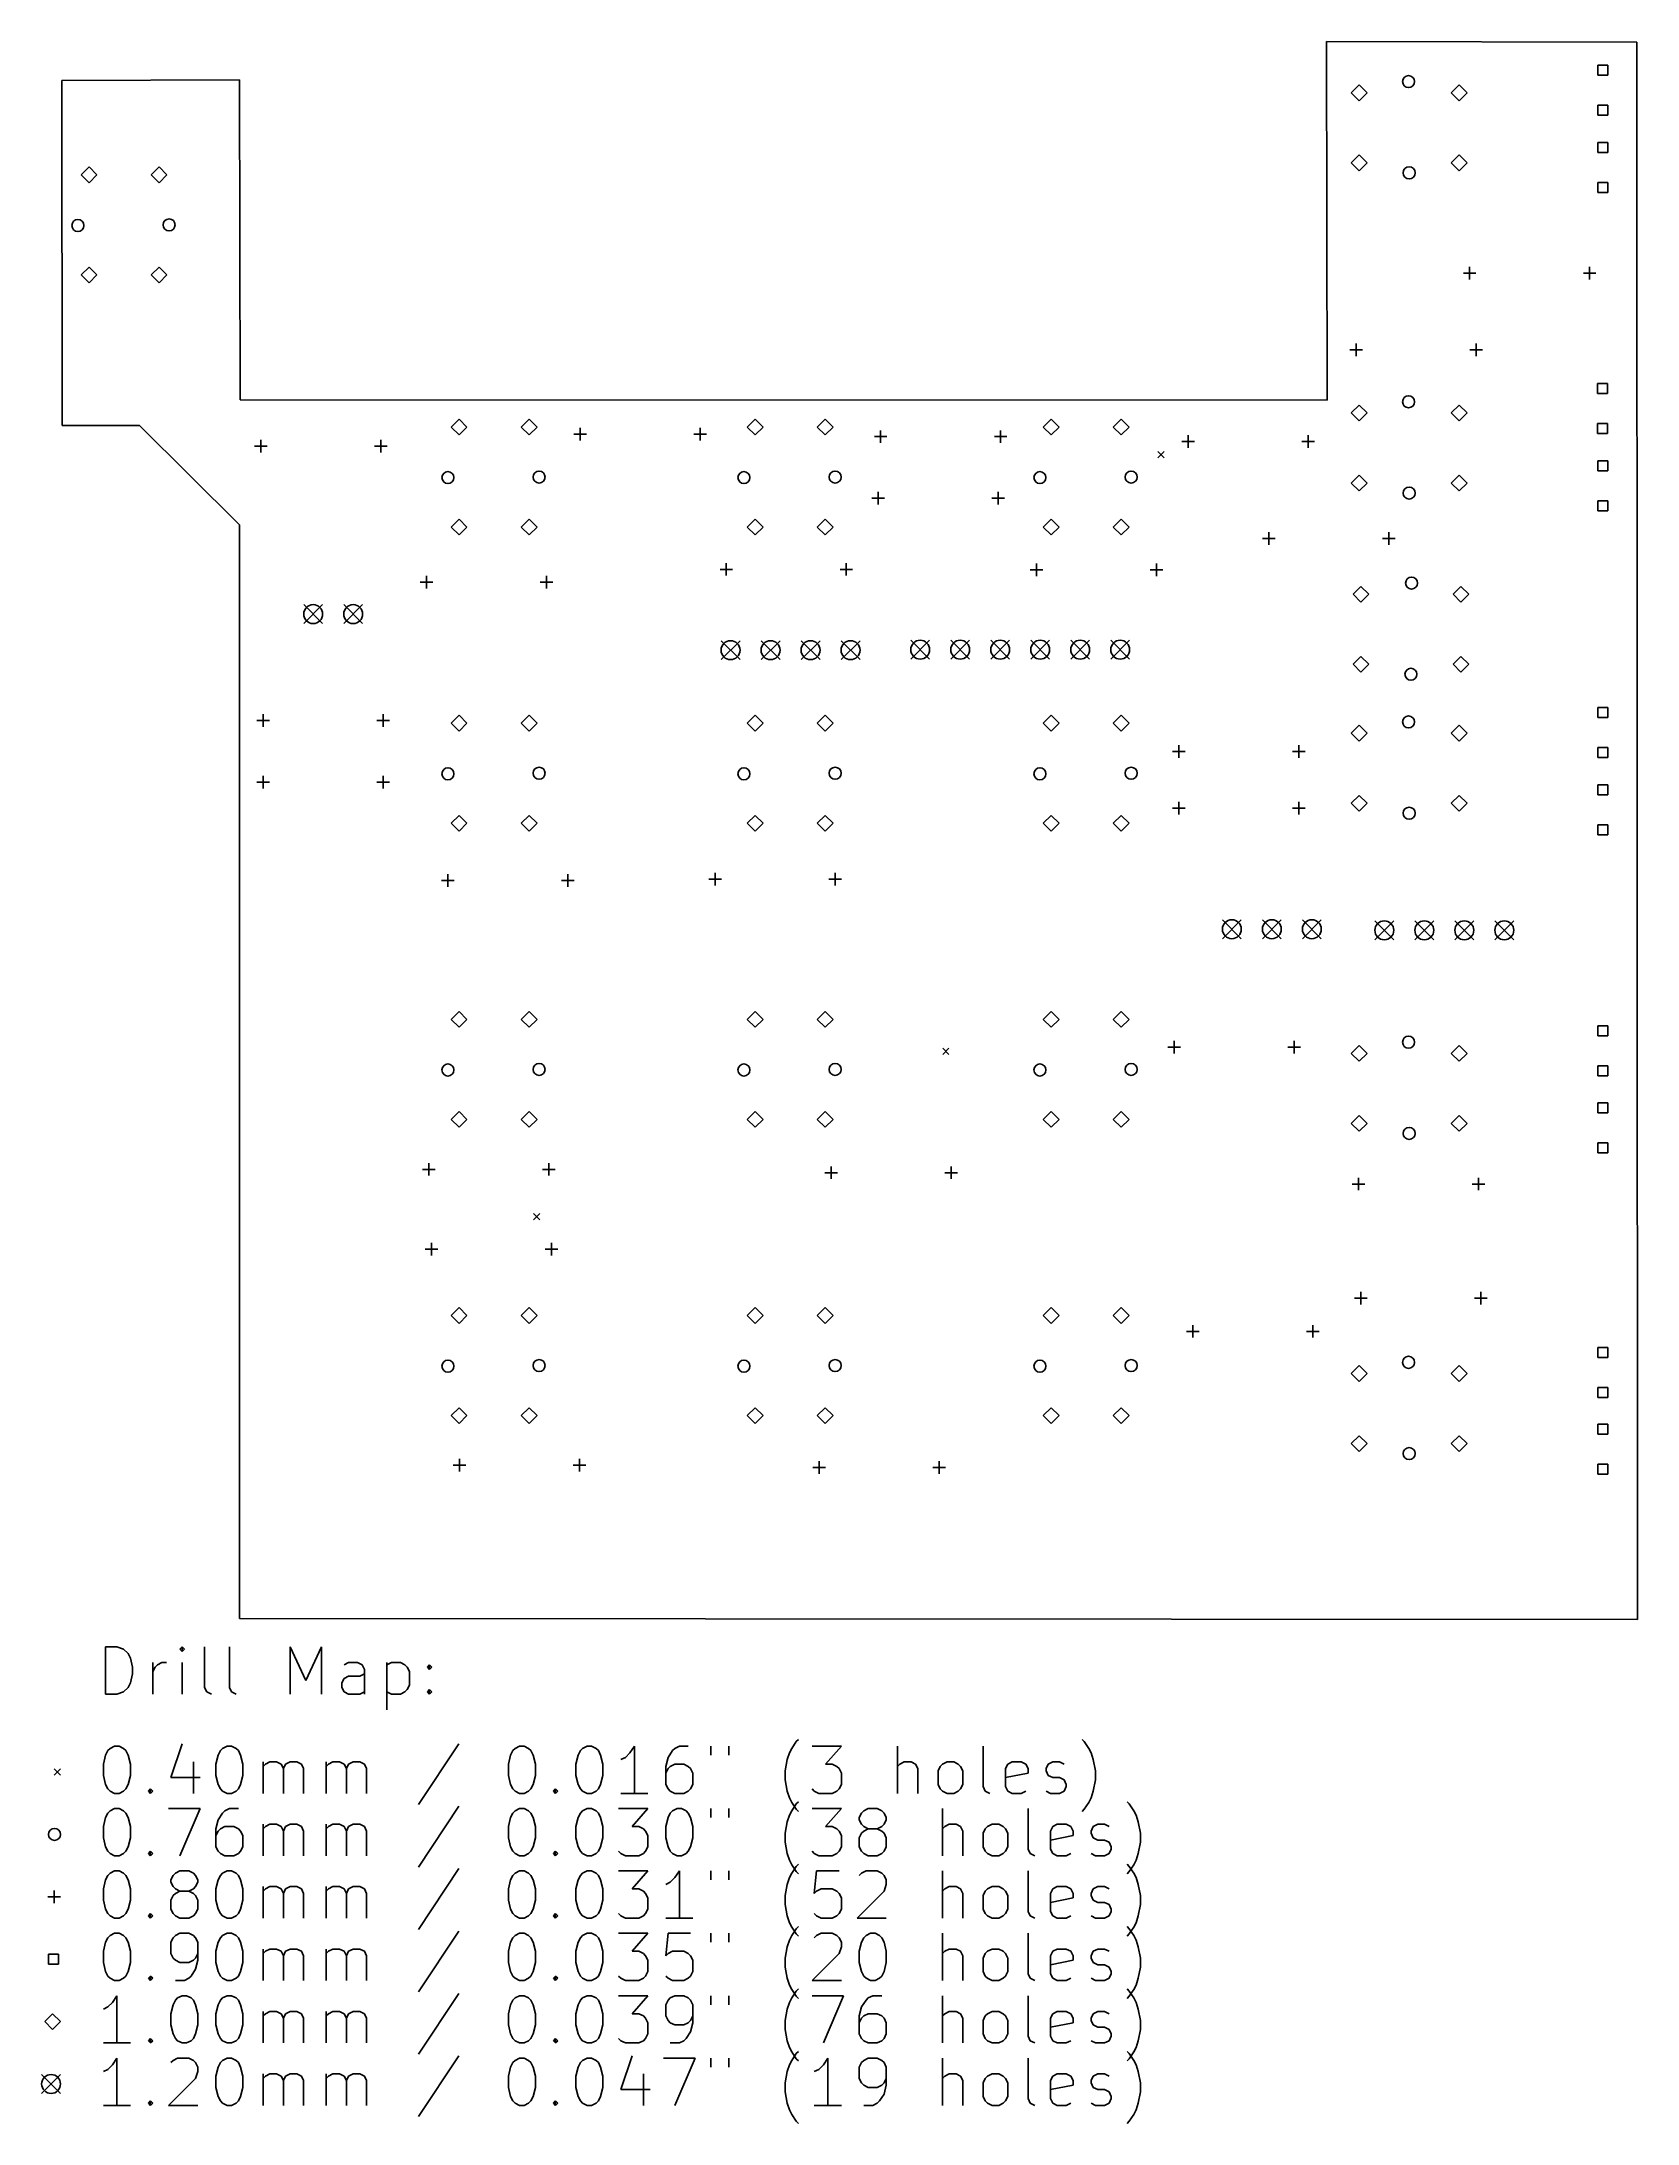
# Model space of a CAD drawing. Extents: x 67 to 169, y -180 to -48.
import ezdxf

# ---------------------------------------------------------------- set-up
doc = ezdxf.new("R2010")
doc.units = 0
doc.layers.add('BLACK', color=7, linetype='CONTINUOUS')

msp = doc.modelspace()

# ---------------------------------------------------------------- linework, layer by layer
at = {"layer": 'BLACK', "linetype": 'CONTINUOUS'}
for p, q in [((148.97, -48.06), (149.01, -70.81)), ((168.67, -48.1), (148.97, -48.06)), ((168.67, -48.1), (168.7, -148.2)), ((166.818, -49.5518), (166.182, -49.5518)), ((166.182, -49.5518), (166.182, -50.1882)), ((166.182, -50.1882), (166.818, -50.1882)), ((166.818, -50.1882), (166.818, -49.5518)), ((79.94, -50.49), (68.65, -50.53)), ((68.65, -50.53), (68.68, -72.43)), ((79.98, -70.8), (79.94, -50.49)), ((151.035, -50.808), (150.535, -51.308)), ((150.535, -51.308), (151.035, -51.808)), ((151.535, -51.308), (151.035, -50.808)), ((151.035, -51.808), (151.535, -51.308)), ((157.385, -50.808), (156.885, -51.308)), ((156.885, -51.308), (157.385, -51.808)), ((157.885, -51.308), (157.385, -50.808)), ((157.385, -51.808), (157.885, -51.308)), ((166.818, -52.0918), (166.182, -52.0918)), ((166.182, -52.0918), (166.182, -52.7282)), ((166.182, -52.7282), (166.818, -52.7282)), ((166.818, -52.7282), (166.818, -52.0918)), ((151.035, -55.253), (150.535, -55.753)), ((151.535, -55.753), (151.035, -55.253)), ((157.385, -55.253), (156.885, -55.753)), ((157.885, -55.753), (157.385, -55.253)), ((166.818, -54.4518), (166.182, -54.4518)), ((166.182, -54.4518), (166.182, -55.0882)), ((166.182, -55.0882), (166.818, -55.0882)), ((166.818, -55.0882), (166.818, -54.4518)), ((70.39, -56.015), (69.89, -56.515)), ((69.89, -56.515), (70.39, -57.015)), ((70.89, -56.515), (70.39, -56.015)), ((70.39, -57.015), (70.89, -56.515)), ((74.835, -56.015), (74.335, -56.515)), ((74.335, -56.515), (74.835, -57.015)), ((75.335, -56.515), (74.835, -56.015)), ((74.835, -57.015), (75.335, -56.515)), ((150.535, -55.753), (151.035, -56.253)), ((151.035, -56.253), (151.535, -55.753)), ((156.885, -55.753), (157.385, -56.253)), ((157.385, -56.253), (157.885, -55.753)), ((166.818, -56.9918), (166.182, -56.9918)), ((166.182, -56.9918), (166.182, -57.6282)), ((166.182, -57.6282), (166.818, -57.6282)), ((166.818, -57.6282), (166.818, -56.9918)), ((70.39, -62.365), (69.89, -62.865)), ((69.89, -62.865), (70.39, -63.365)), ((70.89, -62.865), (70.39, -62.365)), ((70.39, -63.365), (70.89, -62.865)), ((74.835, -62.365), (74.335, -62.865)), ((74.335, -62.865), (74.835, -63.365)), ((75.335, -62.865), (74.835, -62.365)), ((74.835, -63.365), (75.335, -62.865)), ((157.65, -62.76), (158.45, -62.76)), ((158.05, -62.36), (158.05, -63.16)), ((165.27, -62.76), (166.07, -62.76)), ((165.67, -62.36), (165.67, -63.16)), ((150.84, -67.22), (150.84, -68.02)), ((158.46, -67.22), (158.46, -68.02)), ((150.44, -67.62), (151.24, -67.62)), ((158.06, -67.62), (158.86, -67.62)), ((166.808, -69.7618), (166.172, -69.7618)), ((166.172, -69.7618), (166.172, -70.3982)), ((166.808, -70.3982), (166.808, -69.7618)), ((149.01, -70.81), (79.98, -70.8)), ((151.035, -71.128), (150.535, -71.628)), ((151.535, -71.628), (151.035, -71.128)), ((157.385, -71.128), (156.885, -71.628)), ((157.885, -71.628), (157.385, -71.128)), ((166.172, -70.3982), (166.808, -70.3982)), ((68.68, -72.43), (73.59, -72.43)), ((73.59, -72.43), (79.93, -78.73)), ((93.885, -72.017), (93.385, -72.517)), ((93.385, -72.517), (93.885, -73.017)), ((94.385, -72.517), (93.885, -72.017)), ((93.885, -73.017), (94.385, -72.517)), ((98.33, -72.017), (97.83, -72.517)), ((97.83, -72.517), (98.33, -73.017)), ((98.83, -72.517), (98.33, -72.017)), ((98.33, -73.017), (98.83, -72.517)), ((101.57, -72.58), (101.57, -73.38)), ((109.19, -72.58), (109.19, -73.38)), ((112.681, -72.017), (112.181, -72.517)), ((112.181, -72.517), (112.681, -73.017)), ((113.181, -72.517), (112.681, -72.017)), ((112.681, -73.017), (113.181, -72.517)), ((117.126, -72.017), (116.626, -72.517)), ((116.626, -72.517), (117.126, -73.017)), ((117.626, -72.517), (117.126, -72.017)), ((117.126, -73.017), (117.626, -72.517)), ((131.477, -72.017), (130.977, -72.517)), ((130.977, -72.517), (131.477, -73.017)), ((131.977, -72.517), (131.477, -72.017)), ((131.477, -73.017), (131.977, -72.517)), ((135.922, -72.017), (135.422, -72.517)), ((135.422, -72.517), (135.922, -73.017)), ((136.422, -72.517), (135.922, -72.017)), ((135.922, -73.017), (136.422, -72.517)), ((150.535, -71.628), (151.035, -72.128)), ((151.035, -72.128), (151.535, -71.628)), ((156.885, -71.628), (157.385, -72.128)), ((157.385, -72.128), (157.885, -71.628)), ((166.808, -72.3018), (166.172, -72.3018)), ((166.172, -72.3018), (166.172, -72.9382)), ((166.808, -72.9382), (166.808, -72.3018)), ((80.89, -73.73), (81.69, -73.73)), ((81.29, -73.33), (81.29, -74.13)), ((88.51, -73.73), (89.31, -73.73)), ((88.91, -73.33), (88.91, -74.13)), ((101.17, -72.98), (101.97, -72.98)), ((108.79, -72.98), (109.59, -72.98)), ((120.25, -73.13), (121.05, -73.13)), ((120.65, -72.73), (120.65, -73.53)), ((127.87, -73.13), (128.67, -73.13)), ((128.27, -72.73), (128.27, -73.53)), ((139.78, -73.43), (140.58, -73.43)), ((140.18, -73.03), (140.18, -73.83)), ((147.4, -73.43), (148.2, -73.43)), ((147.8, -73.03), (147.8, -73.83)), ((166.172, -72.9382), (166.808, -72.9382)), ((138.244, -74.0758), (138.644, -74.4758)), ((138.644, -74.0758), (138.244, -74.4758)), ((166.818, -74.6618), (166.182, -74.6618)), ((166.182, -74.6618), (166.182, -75.2982)), ((166.182, -75.2982), (166.818, -75.2982)), ((166.818, -75.2982), (166.818, -74.6618)), ((151.035, -75.573), (150.535, -76.073)), ((150.535, -76.073), (151.035, -76.573)), ((151.535, -76.073), (151.035, -75.573)), ((151.035, -76.573), (151.535, -76.073)), ((157.385, -75.573), (156.885, -76.073)), ((156.885, -76.073), (157.385, -76.573)), ((157.885, -76.073), (157.385, -75.573)), ((157.385, -76.573), (157.885, -76.073)), ((120.1, -77.03), (120.9, -77.03)), ((120.5, -76.63), (120.5, -77.43)), ((127.72, -77.03), (128.52, -77.03)), ((128.12, -76.63), (128.12, -77.43)), ((166.818, -77.2018), (166.182, -77.2018)), ((166.182, -77.2018), (166.182, -77.8382)), ((166.182, -77.8382), (166.818, -77.8382)), ((166.818, -77.8382), (166.818, -77.2018)), ((79.93, -148.13), (79.93, -78.73)), ((93.885, -78.367), (93.385, -78.867)), ((93.385, -78.867), (93.885, -79.367)), ((94.385, -78.867), (93.885, -78.367)), ((93.885, -79.367), (94.385, -78.867)), ((98.33, -78.367), (97.83, -78.867)), ((97.83, -78.867), (98.33, -79.367)), ((98.83, -78.867), (98.33, -78.367)), ((98.33, -79.367), (98.83, -78.867)), ((112.681, -78.367), (112.181, -78.867)), ((112.181, -78.867), (112.681, -79.367)), ((113.181, -78.867), (112.681, -78.367)), ((112.681, -79.367), (113.181, -78.867)), ((117.126, -78.367), (116.626, -78.867)), ((116.626, -78.867), (117.126, -79.367)), ((117.626, -78.867), (117.126, -78.367)), ((117.126, -79.367), (117.626, -78.867)), ((131.477, -78.367), (130.977, -78.867)), ((130.977, -78.867), (131.477, -79.367)), ((131.977, -78.867), (131.477, -78.367)), ((131.477, -79.367), (131.977, -78.867)), ((135.922, -78.367), (135.422, -78.867)), ((135.422, -78.867), (135.922, -79.367)), ((136.422, -78.867), (135.922, -78.367)), ((135.922, -79.367), (136.422, -78.867)), ((145.29, -79.19), (145.29, -79.99)), ((152.91, -79.19), (152.91, -79.99)), ((144.89, -79.59), (145.69, -79.59)), ((152.51, -79.59), (153.31, -79.59)), ((110.45, -81.55), (111.25, -81.55)), ((110.85, -81.15), (110.85, -81.95)), ((118.07, -81.55), (118.87, -81.55)), ((118.47, -81.15), (118.47, -81.95)), ((130.14, -81.58), (130.94, -81.58)), ((130.54, -81.18), (130.54, -81.98)), ((137.76, -81.58), (138.56, -81.58)), ((138.16, -81.18), (138.16, -81.98)), ((91.41, -82.37), (92.21, -82.37)), ((91.81, -81.97), (91.81, -82.77)), ((99.03, -82.37), (99.83, -82.37)), ((99.43, -81.97), (99.43, -82.77)), ((151.145, -82.631), (150.645, -83.131)), ((150.645, -83.131), (151.145, -83.631)), ((151.645, -83.131), (151.145, -82.631)), ((151.145, -83.631), (151.645, -83.131)), ((157.495, -82.631), (156.995, -83.131)), ((156.995, -83.131), (157.495, -83.631)), ((157.995, -83.131), (157.495, -82.631)), ((157.495, -83.631), (157.995, -83.131)), ((84.02, -83.79), (85.22, -84.99)), ((85.22, -83.79), (84.02, -84.99)), ((86.56, -83.79), (87.76, -84.99)), ((87.76, -83.79), (86.56, -84.99)), ((110.52, -86.08), (111.72, -87.28)), ((111.72, -86.08), (110.52, -87.28)), ((113.06, -86.08), (114.26, -87.28)), ((114.26, -86.08), (113.06, -87.28)), ((115.6, -86.08), (116.8, -87.28)), ((116.8, -86.08), (115.6, -87.28)), ((118.14, -86.08), (119.34, -87.28)), ((119.34, -86.08), (118.14, -87.28)), ((122.56, -86.05), (123.76, -87.25)), ((123.76, -86.05), (122.56, -87.25)), ((125.1, -86.05), (126.3, -87.25)), ((126.3, -86.05), (125.1, -87.25)), ((127.64, -86.05), (128.84, -87.25)), ((128.84, -86.05), (127.64, -87.25)), ((130.18, -86.05), (131.38, -87.25)), ((131.38, -86.05), (130.18, -87.25)), ((132.72, -86.05), (133.92, -87.25)), ((133.92, -86.05), (132.72, -87.25)), ((135.26, -86.05), (136.46, -87.25)), ((136.46, -86.05), (135.26, -87.25)), ((151.145, -87.076), (150.645, -87.576)), ((151.645, -87.576), (151.145, -87.076)), ((157.495, -87.076), (156.995, -87.576)), ((157.995, -87.576), (157.495, -87.076)), ((150.645, -87.576), (151.145, -88.076)), ((151.145, -88.076), (151.645, -87.576)), ((156.995, -87.576), (157.495, -88.076)), ((157.495, -88.076), (157.995, -87.576)), ((81.04, -91.15), (81.84, -91.15)), ((81.44, -90.75), (81.44, -91.55)), ((88.66, -91.15), (89.46, -91.15)), ((89.06, -90.75), (89.06, -91.55)), ((93.885, -90.813), (93.385, -91.313)), ((94.385, -91.313), (93.885, -90.813)), ((98.33, -90.813), (97.83, -91.313)), ((98.83, -91.313), (98.33, -90.813)), ((112.681, -90.813), (112.181, -91.313)), ((113.181, -91.313), (112.681, -90.813)), ((117.126, -90.813), (116.626, -91.313)), ((117.626, -91.313), (117.126, -90.813)), ((131.477, -90.813), (130.977, -91.313)), ((131.977, -91.313), (131.477, -90.813)), ((135.922, -90.813), (135.422, -91.313)), ((136.422, -91.313), (135.922, -90.813)), ((166.818, -90.3218), (166.182, -90.3218)), ((166.182, -90.3218), (166.182, -90.9582)), ((166.182, -90.9582), (166.818, -90.9582)), ((166.818, -90.9582), (166.818, -90.3218)), ((93.385, -91.313), (93.885, -91.813)), ((93.885, -91.813), (94.385, -91.313)), ((97.83, -91.313), (98.33, -91.813)), ((98.33, -91.813), (98.83, -91.313)), ((112.181, -91.313), (112.681, -91.813)), ((112.681, -91.813), (113.181, -91.313)), ((116.626, -91.313), (117.126, -91.813)), ((117.126, -91.813), (117.626, -91.313)), ((130.977, -91.313), (131.477, -91.813)), ((131.477, -91.813), (131.977, -91.313)), ((135.422, -91.313), (135.922, -91.813)), ((135.922, -91.813), (136.422, -91.313)), ((151.035, -91.448), (150.535, -91.948)), ((150.535, -91.948), (151.035, -92.448)), ((151.535, -91.948), (151.035, -91.448)), ((151.035, -92.448), (151.535, -91.948)), ((157.385, -91.448), (156.885, -91.948)), ((156.885, -91.948), (157.385, -92.448)), ((157.885, -91.948), (157.385, -91.448)), ((157.385, -92.448), (157.885, -91.948)), ((139.18, -93.11), (139.98, -93.11)), ((139.58, -92.71), (139.58, -93.51)), ((146.8, -93.11), (147.6, -93.11)), ((147.2, -92.71), (147.2, -93.51)), ((166.818, -92.8618), (166.182, -92.8618)), ((166.182, -92.8618), (166.182, -93.4982)), ((166.182, -93.4982), (166.818, -93.4982)), ((166.818, -93.4982), (166.818, -92.8618)), ((81.04, -95.06), (81.84, -95.06)), ((81.44, -94.66), (81.44, -95.46)), ((88.66, -95.06), (89.46, -95.06)), ((89.06, -94.66), (89.06, -95.46)), ((139.58, -96.31), (139.58, -97.11)), ((147.2, -96.31), (147.2, -97.11)), ((151.035, -95.893), (150.535, -96.393)), ((150.535, -96.393), (151.035, -96.893)), ((151.535, -96.393), (151.035, -95.893)), ((151.035, -96.893), (151.535, -96.393)), ((157.385, -95.893), (156.885, -96.393)), ((156.885, -96.393), (157.385, -96.893)), ((157.885, -96.393), (157.385, -95.893)), ((157.385, -96.893), (157.885, -96.393)), ((166.818, -95.2218), (166.182, -95.2218)), ((166.182, -95.2218), (166.182, -95.8582)), ((166.182, -95.8582), (166.818, -95.8582)), ((166.818, -95.8582), (166.818, -95.2218)), ((93.885, -97.163), (93.385, -97.663)), ((93.385, -97.663), (93.885, -98.163)), ((94.385, -97.663), (93.885, -97.163)), ((93.885, -98.163), (94.385, -97.663)), ((98.33, -97.163), (97.83, -97.663)), ((97.83, -97.663), (98.33, -98.163)), ((98.83, -97.663), (98.33, -97.163)), ((98.33, -98.163), (98.83, -97.663)), ((112.681, -97.163), (112.181, -97.663)), ((112.181, -97.663), (112.681, -98.163)), ((113.181, -97.663), (112.681, -97.163)), ((112.681, -98.163), (113.181, -97.663)), ((117.126, -97.163), (116.626, -97.663)), ((116.626, -97.663), (117.126, -98.163)), ((117.626, -97.663), (117.126, -97.163)), ((117.126, -98.163), (117.626, -97.663)), ((131.477, -97.163), (130.977, -97.663)), ((130.977, -97.663), (131.477, -98.163)), ((131.977, -97.663), (131.477, -97.163)), ((131.477, -98.163), (131.977, -97.663)), ((135.922, -97.163), (135.422, -97.663)), ((135.422, -97.663), (135.922, -98.163)), ((136.422, -97.663), (135.922, -97.163)), ((135.922, -98.163), (136.422, -97.663)), ((139.18, -96.71), (139.98, -96.71)), ((146.8, -96.71), (147.6, -96.71)), ((166.818, -97.7618), (166.182, -97.7618)), ((166.182, -97.7618), (166.182, -98.3982)), ((166.818, -98.3982), (166.818, -97.7618)), ((166.182, -98.3982), (166.818, -98.3982)), ((92.76, -101.3), (93.56, -101.3)), ((93.16, -100.9), (93.16, -101.7)), ((100.38, -101.3), (101.18, -101.3)), ((100.78, -100.9), (100.78, -101.7)), ((109.74, -101.21), (110.54, -101.21)), ((110.14, -100.81), (110.14, -101.61)), ((117.36, -101.21), (118.16, -101.21)), ((117.76, -100.81), (117.76, -101.61)), ((142.35, -103.79), (143.55, -104.99)), ((143.55, -103.79), (142.35, -104.99)), ((144.89, -103.79), (146.09, -104.99)), ((146.09, -103.79), (144.89, -104.99)), ((147.43, -103.79), (148.63, -104.99)), ((148.63, -103.79), (147.43, -104.99)), ((152.03, -103.86), (153.23, -105.06)), ((153.23, -103.86), (152.03, -105.06)), ((154.57, -103.86), (155.77, -105.06)), ((155.77, -103.86), (154.57, -105.06)), ((157.11, -103.86), (158.31, -105.06)), ((158.31, -103.86), (157.11, -105.06)), ((159.65, -103.86), (160.85, -105.06)), ((160.85, -103.86), (159.65, -105.06)), ((93.885, -109.609), (93.385, -110.109)), ((94.385, -110.109), (93.885, -109.609)), ((98.33, -109.609), (97.83, -110.109)), ((98.83, -110.109), (98.33, -109.609)), ((112.681, -109.609), (112.181, -110.109)), ((113.181, -110.109), (112.681, -109.609)), ((117.126, -109.609), (116.626, -110.109)), ((117.626, -110.109), (117.126, -109.609)), ((131.477, -109.609), (130.977, -110.109)), ((131.977, -110.109), (131.477, -109.609)), ((135.922, -109.609), (135.422, -110.109)), ((136.422, -110.109), (135.922, -109.609)), ((93.385, -110.109), (93.885, -110.609)), ((93.885, -110.609), (94.385, -110.109)), ((97.83, -110.109), (98.33, -110.609)), ((98.33, -110.609), (98.83, -110.109)), ((112.181, -110.109), (112.681, -110.609)), ((112.681, -110.609), (113.181, -110.109)), ((116.626, -110.109), (117.126, -110.609)), ((117.126, -110.609), (117.626, -110.109)), ((130.977, -110.109), (131.477, -110.609)), ((131.477, -110.609), (131.977, -110.109)), ((135.422, -110.109), (135.922, -110.609)), ((135.922, -110.609), (136.422, -110.109)), ((166.818, -110.512), (166.182, -110.512)), ((166.182, -110.512), (166.182, -111.148)), ((166.818, -111.148), (166.818, -110.512)), ((124.59, -111.948), (124.99, -112.348)), ((124.99, -111.948), (124.59, -112.348)), ((138.88, -111.88), (139.68, -111.88)), ((139.28, -111.48), (139.28, -112.28)), ((146.5, -111.88), (147.3, -111.88)), ((146.9, -111.48), (146.9, -112.28)), ((151.035, -111.768), (150.535, -112.268)), ((150.535, -112.268), (151.035, -112.768)), ((151.535, -112.268), (151.035, -111.768)), ((151.035, -112.768), (151.535, -112.268)), ((157.385, -111.768), (156.885, -112.268)), ((156.885, -112.268), (157.385, -112.768)), ((157.885, -112.268), (157.385, -111.768)), ((157.385, -112.768), (157.885, -112.268)), ((166.182, -111.148), (166.818, -111.148)), ((166.818, -113.052), (166.182, -113.052)), ((166.182, -113.052), (166.182, -113.688)), ((166.818, -113.688), (166.818, -113.052)), ((166.182, -113.688), (166.818, -113.688)), ((93.885, -115.959), (93.385, -116.459)), ((94.385, -116.459), (93.885, -115.959)), ((98.33, -115.959), (97.83, -116.459)), ((98.83, -116.459), (98.33, -115.959)), ((112.681, -115.959), (112.181, -116.459)), ((113.181, -116.459), (112.681, -115.959)), ((117.126, -115.959), (116.626, -116.459)), ((117.626, -116.459), (117.126, -115.959)), ((131.477, -115.959), (130.977, -116.459)), ((131.977, -116.459), (131.477, -115.959)), ((135.922, -115.959), (135.422, -116.459)), ((136.422, -116.459), (135.922, -115.959)), ((151.035, -116.213), (150.535, -116.713)), ((151.535, -116.713), (151.035, -116.213)), ((157.385, -116.213), (156.885, -116.713)), ((157.885, -116.713), (157.385, -116.213)), ((166.818, -115.402), (166.182, -115.402)), ((166.182, -115.402), (166.182, -116.038)), ((166.182, -116.038), (166.818, -116.038)), ((166.818, -116.038), (166.818, -115.402)), ((93.385, -116.459), (93.885, -116.959)), ((93.885, -116.959), (94.385, -116.459)), ((97.83, -116.459), (98.33, -116.959)), ((98.33, -116.959), (98.83, -116.459)), ((112.181, -116.459), (112.681, -116.959)), ((112.681, -116.959), (113.181, -116.459)), ((116.626, -116.459), (117.126, -116.959)), ((117.126, -116.959), (117.626, -116.459)), ((130.977, -116.459), (131.477, -116.959)), ((131.477, -116.959), (131.977, -116.459)), ((135.422, -116.459), (135.922, -116.959)), ((135.922, -116.959), (136.422, -116.459)), ((150.535, -116.713), (151.035, -117.213)), ((151.035, -117.213), (151.535, -116.713)), ((156.885, -116.713), (157.385, -117.213)), ((157.385, -117.213), (157.885, -116.713)), ((166.818, -117.942), (166.182, -117.942)), ((166.182, -117.942), (166.182, -118.578)), ((166.182, -118.578), (166.818, -118.578)), ((166.818, -118.578), (166.818, -117.942)), ((91.56, -119.63), (92.36, -119.63)), ((91.96, -119.23), (91.96, -120.03)), ((99.18, -119.63), (99.98, -119.63)), ((99.58, -119.23), (99.58, -120.03)), ((117.1, -119.84), (117.9, -119.84)), ((117.5, -119.44), (117.5, -120.24)), ((124.72, -119.84), (125.52, -119.84)), ((125.12, -119.44), (125.12, -120.24)), ((150.99, -120.16), (150.99, -120.96)), ((158.61, -120.16), (158.61, -120.96)), ((150.59, -120.56), (151.39, -120.56)), ((158.21, -120.56), (159.01, -120.56)), ((98.6023, -122.432), (99.0023, -122.832)), ((99.0023, -122.432), (98.6023, -122.832)), ((91.73, -124.69), (92.53, -124.69)), ((92.13, -124.29), (92.13, -125.09)), ((99.35, -124.69), (100.15, -124.69)), ((99.75, -124.29), (99.75, -125.09)), ((150.74, -127.81), (151.54, -127.81)), ((151.14, -127.41), (151.14, -128.21)), ((158.36, -127.81), (159.16, -127.81)), ((158.76, -127.41), (158.76, -128.21)), ((93.885, -128.405), (93.385, -128.905)), ((93.385, -128.905), (93.885, -129.405)), ((94.385, -128.905), (93.885, -128.405)), ((93.885, -129.405), (94.385, -128.905)), ((98.33, -128.405), (97.83, -128.905)), ((97.83, -128.905), (98.33, -129.405)), ((98.83, -128.905), (98.33, -128.405)), ((98.33, -129.405), (98.83, -128.905)), ((112.681, -128.405), (112.181, -128.905)), ((112.181, -128.905), (112.681, -129.405)), ((113.181, -128.905), (112.681, -128.405)), ((112.681, -129.405), (113.181, -128.905)), ((117.126, -128.405), (116.626, -128.905)), ((116.626, -128.905), (117.126, -129.405)), ((117.626, -128.905), (117.126, -128.405)), ((117.126, -129.405), (117.626, -128.905)), ((131.477, -128.405), (130.977, -128.905)), ((130.977, -128.905), (131.477, -129.405)), ((131.977, -128.905), (131.477, -128.405)), ((131.477, -129.405), (131.977, -128.905)), ((135.922, -128.405), (135.422, -128.905)), ((135.422, -128.905), (135.922, -129.405)), ((136.422, -128.905), (135.922, -128.405)), ((135.922, -129.405), (136.422, -128.905)), ((140.08, -129.91), (140.88, -129.91)), ((140.48, -129.51), (140.48, -130.31)), ((147.7, -129.91), (148.5, -129.91)), ((148.1, -129.51), (148.1, -130.31)), ((151.035, -132.088), (150.535, -132.588)), ((151.535, -132.588), (151.035, -132.088)), ((157.385, -132.088), (156.885, -132.588)), ((157.885, -132.588), (157.385, -132.088)), ((166.818, -130.942), (166.182, -130.942)), ((166.182, -130.942), (166.182, -131.578)), ((166.182, -131.578), (166.818, -131.578)), ((166.818, -131.578), (166.818, -130.942)), ((150.535, -132.588), (151.035, -133.088)), ((151.035, -133.088), (151.535, -132.588)), ((156.885, -132.588), (157.385, -133.088)), ((157.385, -133.088), (157.885, -132.588)), ((93.885, -134.755), (93.385, -135.255)), ((94.385, -135.255), (93.885, -134.755)), ((98.33, -134.755), (97.83, -135.255)), ((98.83, -135.255), (98.33, -134.755)), ((112.681, -134.755), (112.181, -135.255)), ((113.181, -135.255), (112.681, -134.755)), ((117.126, -134.755), (116.626, -135.255)), ((117.626, -135.255), (117.126, -134.755)), ((131.477, -134.755), (130.977, -135.255)), ((131.977, -135.255), (131.477, -134.755)), ((135.922, -134.755), (135.422, -135.255)), ((136.422, -135.255), (135.922, -134.755)), ((166.818, -133.482), (166.182, -133.482)), ((166.182, -133.482), (166.182, -134.118)), ((166.182, -134.118), (166.818, -134.118)), ((166.818, -134.118), (166.818, -133.482)), ((93.385, -135.255), (93.885, -135.755)), ((93.885, -135.755), (94.385, -135.255)), ((97.83, -135.255), (98.33, -135.755)), ((98.33, -135.755), (98.83, -135.255)), ((112.181, -135.255), (112.681, -135.755)), ((112.681, -135.755), (113.181, -135.255)), ((116.626, -135.255), (117.126, -135.755)), ((117.126, -135.755), (117.626, -135.255)), ((130.977, -135.255), (131.477, -135.755)), ((131.477, -135.755), (131.977, -135.255)), ((135.422, -135.255), (135.922, -135.755)), ((135.922, -135.755), (136.422, -135.255)), ((166.818, -135.792), (166.182, -135.792)), ((166.182, -135.792), (166.182, -136.428)), ((166.818, -136.428), (166.818, -135.792)), ((151.035, -136.533), (150.535, -137.033)), ((150.535, -137.033), (151.035, -137.533)), ((151.535, -137.033), (151.035, -136.533)), ((151.035, -137.533), (151.535, -137.033)), ((157.385, -136.533), (156.885, -137.033)), ((156.885, -137.033), (157.385, -137.533)), ((157.885, -137.033), (157.385, -136.533)), ((157.385, -137.533), (157.885, -137.033)), ((166.182, -136.428), (166.818, -136.428)), ((93.51, -138.4), (94.31, -138.4)), ((93.91, -138), (93.91, -138.8)), ((101.13, -138.4), (101.93, -138.4)), ((101.53, -138), (101.53, -138.8)), ((116.34, -138.55), (117.14, -138.55)), ((116.74, -138.15), (116.74, -138.95)), ((123.96, -138.55), (124.76, -138.55)), ((124.36, -138.15), (124.36, -138.95)), ((166.818, -138.332), (166.182, -138.332)), ((166.182, -138.332), (166.182, -138.968)), ((166.818, -138.968), (166.818, -138.332)), ((166.182, -138.968), (166.818, -138.968)), ((168.7, -148.2), (79.93, -148.13)), ((71.4393, -152.932), (71.4393, -149.932)), ((71.4393, -149.932), (72.1536, -149.932)), ((72.1536, -149.932), (72.5821, -150.075)), ((72.5821, -150.075), (72.8679, -150.361)), ((72.8679, -150.361), (73.0107, -150.646)), ((76.2964, -149.932), (76.1536, -150.075)), ((76.1536, -150.075), (76.2964, -150.218)), ((76.4393, -150.075), (76.2964, -149.932)), ((76.2964, -149.932), (76.2964, -150.218)), ((76.2964, -150.218), (76.4393, -150.075)), ((77.725, -152.504), (77.725, -149.932)), ((79.2964, -152.504), (79.2964, -149.932)), ((83.1536, -152.932), (83.1536, -149.932)), ((83.1536, -149.932), (84.1536, -152.075)), ((84.1536, -152.075), (85.1536, -149.932)), ((85.1536, -149.932), (85.1536, -152.932)), ((73.0107, -150.646), (73.1536, -151.218)), ((73.1536, -151.646), (73.0107, -152.218)), ((73.1536, -151.218), (73.1536, -151.646)), ((74.4393, -152.932), (74.4393, -150.932)), ((74.4393, -151.504), (74.5821, -151.218)), ((74.5821, -151.218), (74.725, -151.075)), ((74.725, -151.075), (75.0107, -150.932)), ((75.0107, -150.932), (75.2964, -150.932)), ((76.2964, -152.932), (76.2964, -150.932)), ((86.4393, -152.218), (86.5821, -151.932)), ((86.8679, -150.932), (86.5821, -151.075)), ((86.5821, -151.932), (86.8679, -151.789)), ((87.4393, -150.932), (86.8679, -150.932)), ((86.8679, -151.789), (87.5821, -151.789)), ((87.725, -151.075), (87.4393, -150.932)), ((87.5821, -151.789), (87.8679, -151.646)), ((87.8679, -151.361), (87.725, -151.075)), ((87.8679, -152.932), (87.8679, -151.361)), ((89.2964, -150.932), (89.2964, -153.932)), ((89.2964, -151.075), (89.5821, -150.932)), ((89.5821, -150.932), (90.1536, -150.932)), ((90.1536, -150.932), (90.4393, -151.075)), ((90.4393, -151.075), (90.5821, -151.218)), ((90.5821, -151.218), (90.725, -151.504)), ((90.725, -151.504), (90.725, -152.361)), ((91.8679, -151.218), (92.0107, -151.075)), ((92.0107, -151.361), (91.8679, -151.218)), ((92.0107, -151.075), (92.1536, -151.218)), ((92.0107, -151.075), (92.0107, -151.361)), ((92.1536, -151.218), (92.0107, -151.361)), ((72.1536, -152.932), (71.4393, -152.932)), ((72.5821, -152.789), (72.1536, -152.932)), ((72.8679, -152.504), (72.5821, -152.789)), ((73.0107, -152.218), (72.8679, -152.504)), ((77.8679, -152.789), (77.725, -152.504)), ((78.1536, -152.932), (77.8679, -152.789)), ((79.4393, -152.789), (79.2964, -152.504)), ((79.725, -152.932), (79.4393, -152.789)), ((86.4393, -152.504), (86.4393, -152.218)), ((86.5821, -152.789), (86.4393, -152.504)), ((86.8679, -152.932), (86.5821, -152.789)), ((87.5821, -152.932), (86.8679, -152.932)), ((87.8679, -152.789), (87.5821, -152.932)), ((89.5821, -152.932), (89.2964, -152.789)), ((90.1536, -152.932), (89.5821, -152.932)), ((90.4393, -152.789), (90.1536, -152.932)), ((90.5821, -152.646), (90.4393, -152.789)), ((90.725, -152.361), (90.5821, -152.646)), ((91.8679, -152.789), (92.0107, -152.646)), ((92.0107, -152.932), (91.8679, -152.789)), ((92.0107, -152.646), (92.1536, -152.789)), ((92.0107, -152.646), (92.0107, -152.932)), ((92.1536, -152.789), (92.0107, -152.932)), ((115.296, -155.946), (115.439, -155.804)), ((133.582, -155.946), (133.439, -155.804)), ((71.2964, -157.375), (71.4393, -156.804)), ((71.4393, -156.804), (71.5821, -156.518)), ((71.5821, -156.518), (71.725, -156.375)), ((71.725, -156.375), (72.0107, -156.232)), ((72.0107, -156.232), (72.2964, -156.232)), ((72.2964, -156.232), (72.5821, -156.375)), ((72.5821, -156.375), (72.725, -156.518)), ((72.725, -156.518), (72.8679, -156.804)), ((72.8679, -156.804), (73.0107, -157.375)), ((76.2964, -156.089), (75.5821, -158.232)), ((78.4393, -157.375), (78.5821, -156.804)), ((78.5821, -156.804), (78.725, -156.518)), ((78.725, -156.518), (78.8679, -156.375)), ((78.8679, -156.375), (79.1536, -156.232)), ((79.1536, -156.232), (79.4393, -156.232)), ((79.4393, -156.232), (79.725, -156.375)), ((79.725, -156.375), (79.8679, -156.518)), ((79.8679, -156.518), (80.0107, -156.804)), ((80.0107, -156.804), (80.1536, -157.375)), ((93.8679, -156.089), (91.2964, -159.946)), ((97.0107, -157.375), (97.1536, -156.804)), ((97.1536, -156.804), (97.2964, -156.518)), ((97.2964, -156.518), (97.4393, -156.375)), ((97.4393, -156.375), (97.725, -156.232)), ((97.725, -156.232), (98.0107, -156.232)), ((98.0107, -156.232), (98.2964, -156.375)), ((98.2964, -156.375), (98.4393, -156.518)), ((98.4393, -156.518), (98.5821, -156.804)), ((98.5821, -156.804), (98.725, -157.375)), ((101.296, -157.375), (101.439, -156.804)), ((101.439, -156.804), (101.582, -156.518)), ((101.582, -156.518), (101.725, -156.375)), ((101.725, -156.375), (102.011, -156.232)), ((102.011, -156.232), (102.296, -156.232)), ((102.296, -156.232), (102.582, -156.375)), ((102.582, -156.375), (102.725, -156.518)), ((102.725, -156.518), (102.868, -156.804)), ((102.868, -156.804), (103.011, -157.375)), ((104.439, -156.946), (104.154, -157.089)), ((104.725, -156.661), (104.439, -156.946)), ((105.011, -156.232), (104.725, -156.661)), ((105.011, -159.232), (105.011, -156.232)), ((107.154, -156.946), (107.011, -157.518)), ((107.439, -156.518), (107.154, -156.946)), ((107.582, -156.375), (107.439, -156.518)), ((107.868, -156.232), (107.582, -156.375)), ((108.439, -156.232), (107.868, -156.232)), ((109.868, -156.232), (109.868, -156.804)), ((111.011, -156.232), (111.011, -156.804)), ((114.582, -157.804), (114.725, -157.089)), ((114.725, -157.089), (114.868, -156.661)), ((114.868, -156.661), (115.011, -156.375)), ((115.011, -156.375), (115.296, -155.946)), ((116.296, -156.232), (118.154, -156.232)), ((118.154, -156.232), (117.154, -157.375)), ((121.725, -159.232), (121.725, -156.232)), ((127.154, -158.804), (127.154, -156.232)), ((133.868, -156.375), (133.582, -155.946)), ((134.011, -156.661), (133.868, -156.375)), ((134.154, -157.089), (134.011, -156.661)), ((134.296, -157.804), (134.154, -157.089)), ((68.175, -157.675), (68.575, -158.075)), ((68.575, -157.675), (68.175, -158.075)), ((71.2964, -158.089), (71.2964, -157.375)), ((71.4393, -158.661), (71.2964, -158.089)), ((73.0107, -158.089), (72.8679, -158.661)), ((73.0107, -157.375), (73.0107, -158.089)), ((75.5821, -158.232), (77.4393, -158.232)), ((77.0107, -157.232), (77.0107, -159.232)), ((78.4393, -158.089), (78.4393, -157.375)), ((78.5821, -158.661), (78.4393, -158.089)), ((80.1536, -158.089), (80.0107, -158.661)), ((80.1536, -157.375), (80.1536, -158.089)), ((81.4393, -159.232), (81.4393, -157.232)), ((81.4393, -157.518), (81.5821, -157.375)), ((81.5821, -157.375), (81.8679, -157.232)), ((81.8679, -157.232), (82.2964, -157.232)), ((82.2964, -157.232), (82.5821, -157.375)), ((82.5821, -157.375), (82.725, -157.661)), ((82.725, -157.661), (82.8679, -157.375)), ((82.725, -157.661), (82.725, -159.232)), ((82.8679, -157.375), (83.1536, -157.232)), ((83.1536, -157.232), (83.5821, -157.232)), ((83.5821, -157.232), (83.8679, -157.375)), ((83.8679, -157.375), (84.0107, -157.661)), ((84.0107, -157.661), (84.0107, -159.232)), ((85.4393, -159.232), (85.4393, -157.232)), ((85.4393, -157.518), (85.5821, -157.375)), ((85.5821, -157.375), (85.8679, -157.232)), ((85.8679, -157.232), (86.2964, -157.232)), ((86.2964, -157.232), (86.5821, -157.375)), ((86.5821, -157.375), (86.725, -157.661)), ((86.725, -157.661), (86.8679, -157.375)), ((86.725, -157.661), (86.725, -159.232)), ((86.8679, -157.375), (87.1536, -157.232)), ((87.1536, -157.232), (87.5821, -157.232)), ((87.5821, -157.232), (87.8679, -157.375)), ((87.8679, -157.375), (88.0107, -157.661)), ((88.0107, -157.661), (88.0107, -159.232)), ((97.0107, -158.089), (97.0107, -157.375)), ((97.1536, -158.661), (97.0107, -158.089)), ((98.725, -158.089), (98.5821, -158.661)), ((98.725, -157.375), (98.725, -158.089)), ((101.296, -158.089), (101.296, -157.375)), ((101.439, -158.661), (101.296, -158.089)), ((103.011, -158.089), (102.868, -158.661)), ((103.011, -157.375), (103.011, -158.089)), ((107.011, -157.518), (107.011, -158.661)), ((107.154, -157.661), (107.011, -157.946)), ((107.296, -157.518), (107.154, -157.661)), ((107.582, -157.375), (107.296, -157.518)), ((108.154, -157.375), (107.582, -157.375)), ((108.439, -157.518), (108.154, -157.375)), ((108.582, -157.661), (108.439, -157.518)), ((108.725, -157.946), (108.582, -157.661)), ((108.725, -158.661), (108.725, -157.946)), ((114.582, -158.375), (114.582, -157.804)), ((114.725, -159.089), (114.582, -158.375)), ((117.154, -157.375), (117.582, -157.375)), ((117.582, -157.375), (117.868, -157.518)), ((117.868, -157.518), (118.011, -157.661)), ((118.011, -157.661), (118.154, -157.946)), ((118.154, -157.946), (118.154, -158.661)), ((121.868, -157.375), (121.725, -157.518)), ((122.154, -157.232), (121.868, -157.375)), ((122.582, -157.232), (122.154, -157.232)), ((122.868, -157.375), (122.582, -157.232)), ((123.011, -157.661), (122.868, -157.375)), ((123.011, -159.232), (123.011, -157.661)), ((124.296, -157.804), (124.439, -157.518)), ((124.296, -158.661), (124.296, -157.804)), ((124.439, -157.518), (124.582, -157.375)), ((124.582, -157.375), (124.868, -157.232)), ((124.868, -157.232), (125.296, -157.232)), ((125.296, -157.232), (125.582, -157.375)), ((125.582, -157.375), (125.725, -157.518)), ((125.725, -157.518), (125.868, -157.804)), ((125.868, -157.804), (125.868, -158.661)), ((128.582, -157.661), (128.725, -157.375)), ((128.582, -158.804), (128.582, -157.661)), ((130.011, -157.946), (128.582, -158.232)), ((128.725, -157.375), (129.011, -157.232)), ((129.011, -157.232), (129.582, -157.232)), ((129.582, -157.232), (129.868, -157.375)), ((129.868, -157.375), (130.011, -157.661)), ((130.011, -157.661), (130.011, -157.946)), ((131.154, -157.661), (131.296, -157.375)), ((131.154, -157.804), (131.154, -157.661)), ((131.296, -158.089), (131.154, -157.804)), ((131.296, -157.375), (131.582, -157.232)), ((131.582, -158.232), (131.296, -158.089)), ((131.582, -157.232), (132.011, -157.232)), ((132.011, -158.232), (131.582, -158.232)), ((132.011, -157.232), (132.296, -157.375)), ((132.296, -158.375), (132.011, -158.232)), ((132.439, -158.661), (132.296, -158.375)), ((134.154, -159.089), (134.296, -158.375)), ((134.296, -158.375), (134.296, -157.804)), ((71.5821, -158.946), (71.4393, -158.661)), ((71.725, -159.089), (71.5821, -158.946)), ((72.0107, -159.232), (71.725, -159.089)), ((72.2964, -159.232), (72.0107, -159.232)), ((72.5821, -159.089), (72.2964, -159.232)), ((72.725, -158.946), (72.5821, -159.089)), ((72.8679, -158.661), (72.725, -158.946)), ((74.1536, -159.089), (74.2964, -158.946)), ((74.2964, -159.232), (74.1536, -159.089)), ((74.2964, -158.946), (74.4393, -159.089)), ((74.2964, -158.946), (74.2964, -159.232)), ((74.4393, -159.089), (74.2964, -159.232)), ((78.725, -158.946), (78.5821, -158.661)), ((78.8679, -159.089), (78.725, -158.946)), ((79.1536, -159.232), (78.8679, -159.089)), ((79.4393, -159.232), (79.1536, -159.232)), ((79.725, -159.089), (79.4393, -159.232)), ((79.8679, -158.946), (79.725, -159.089)), ((80.0107, -158.661), (79.8679, -158.946)), ((97.2964, -158.946), (97.1536, -158.661)), ((97.4393, -159.089), (97.2964, -158.946)), ((97.725, -159.232), (97.4393, -159.089)), ((98.0107, -159.232), (97.725, -159.232)), ((98.2964, -159.089), (98.0107, -159.232)), ((98.4393, -158.946), (98.2964, -159.089)), ((98.5821, -158.661), (98.4393, -158.946)), ((99.8679, -159.089), (100.011, -158.946)), ((100.011, -159.232), (99.8679, -159.089)), ((100.011, -158.946), (100.154, -159.089)), ((100.011, -158.946), (100.011, -159.232)), ((100.154, -159.089), (100.011, -159.232)), ((101.582, -158.946), (101.439, -158.661)), ((101.725, -159.089), (101.582, -158.946)), ((102.011, -159.232), (101.725, -159.089)), ((102.296, -159.232), (102.011, -159.232)), ((102.582, -159.089), (102.296, -159.232)), ((102.725, -158.946), (102.582, -159.089)), ((102.868, -158.661), (102.725, -158.946)), ((105.868, -159.232), (104.154, -159.232)), ((107.011, -158.661), (107.154, -158.946)), ((107.154, -158.946), (107.296, -159.089)), ((107.296, -159.089), (107.582, -159.232)), ((107.582, -159.232), (108.154, -159.232)), ((108.154, -159.232), (108.439, -159.089)), ((108.439, -159.089), (108.582, -158.946)), ((108.582, -158.946), (108.725, -158.661)), ((114.868, -159.518), (114.725, -159.089)), ((115.011, -159.804), (114.868, -159.518)), ((115.296, -160.232), (115.011, -159.804)), ((115.296, -159.906), (115.439, -159.764)), ((116.439, -159.089), (116.296, -158.946)), ((116.725, -159.232), (116.439, -159.089)), ((117.582, -159.232), (116.725, -159.232)), ((117.868, -159.089), (117.582, -159.232)), ((118.011, -158.946), (117.868, -159.089)), ((118.154, -158.661), (118.011, -158.946)), ((124.439, -158.946), (124.296, -158.661)), ((124.582, -159.089), (124.439, -158.946)), ((124.868, -159.232), (124.582, -159.089)), ((125.296, -159.232), (124.868, -159.232)), ((125.582, -159.089), (125.296, -159.232)), ((125.725, -158.946), (125.582, -159.089)), ((125.868, -158.661), (125.725, -158.946)), ((127.296, -159.089), (127.154, -158.804)), ((127.582, -159.232), (127.296, -159.089)), ((128.725, -159.089), (128.582, -158.804)), ((129.011, -159.232), (128.725, -159.089)), ((129.582, -159.232), (129.011, -159.232)), ((129.868, -159.089), (129.582, -159.232)), ((131.154, -159.089), (131.439, -159.232)), ((131.439, -159.232), (132.011, -159.232)), ((132.011, -159.232), (132.296, -159.089)), ((132.296, -159.089), (132.439, -158.804)), ((132.439, -158.804), (132.439, -158.661)), ((133.582, -160.232), (133.868, -159.804)), ((133.868, -159.804), (134.011, -159.518)), ((134.011, -159.518), (134.154, -159.089)), ((136.439, -159.906), (136.296, -159.764)), ((71.2964, -161.335), (71.4393, -160.764)), ((71.4393, -160.764), (71.5821, -160.478)), ((71.5821, -160.478), (71.725, -160.335)), ((71.725, -160.335), (72.0107, -160.192)), ((72.0107, -160.192), (72.2964, -160.192)), ((72.2964, -160.192), (72.5821, -160.335)), ((72.5821, -160.335), (72.725, -160.478)), ((72.725, -160.478), (72.8679, -160.764)), ((72.8679, -160.764), (73.0107, -161.335)), ((75.4393, -160.192), (77.4393, -160.192)), ((77.4393, -160.192), (76.1536, -163.192)), ((78.5821, -160.906), (78.4393, -161.478)), ((78.8679, -160.478), (78.5821, -160.906)), ((79.0107, -160.335), (78.8679, -160.478)), ((79.2964, -160.192), (79.0107, -160.335)), ((79.8679, -160.192), (79.2964, -160.192)), ((93.8679, -160.049), (91.2964, -163.906)), ((97.0107, -161.335), (97.1536, -160.764)), ((97.1536, -160.764), (97.2964, -160.478)), ((97.2964, -160.478), (97.4393, -160.335)), ((97.4393, -160.335), (97.725, -160.192)), ((97.725, -160.192), (98.0107, -160.192)), ((98.0107, -160.192), (98.2964, -160.335)), ((98.2964, -160.335), (98.4393, -160.478)), ((98.4393, -160.478), (98.5821, -160.764)), ((98.5821, -160.764), (98.725, -161.335)), ((101.296, -161.335), (101.439, -160.764)), ((101.439, -160.764), (101.582, -160.478)), ((101.582, -160.478), (101.725, -160.335)), ((101.725, -160.335), (102.011, -160.192)), ((102.011, -160.192), (102.296, -160.192)), ((102.296, -160.192), (102.582, -160.335)), ((102.582, -160.335), (102.725, -160.478)), ((102.725, -160.478), (102.868, -160.764)), ((102.868, -160.764), (103.011, -161.335)), ((104.011, -160.192), (105.868, -160.192)), ((105.868, -160.192), (104.868, -161.335)), ((107.011, -161.335), (107.154, -160.764)), ((107.154, -160.764), (107.296, -160.478)), ((107.296, -160.478), (107.439, -160.335)), ((107.439, -160.335), (107.725, -160.192)), ((107.725, -160.192), (108.011, -160.192)), ((108.011, -160.192), (108.296, -160.335)), ((108.296, -160.335), (108.439, -160.478)), ((108.439, -160.478), (108.582, -160.764)), ((108.582, -160.764), (108.725, -161.335)), ((109.868, -160.192), (109.868, -160.764)), ((111.011, -160.192), (111.011, -160.764)), ((114.582, -161.764), (114.725, -161.049)), ((114.725, -161.049), (114.868, -160.621)), ((114.868, -160.621), (115.011, -160.335)), ((115.011, -160.335), (115.296, -159.906)), ((115.439, -160.375), (115.296, -160.232)), ((116.296, -160.192), (118.154, -160.192)), ((118.154, -160.192), (117.154, -161.335)), ((119.296, -160.764), (119.439, -160.478)), ((119.296, -160.906), (119.296, -160.764)), ((119.439, -161.192), (119.296, -160.906)), ((119.439, -160.478), (119.582, -160.335)), ((119.582, -160.335), (119.868, -160.192)), ((119.868, -160.192), (120.439, -160.192)), ((120.439, -160.192), (120.725, -160.335)), ((120.725, -160.335), (120.868, -160.478)), ((120.868, -160.478), (121.011, -160.764)), ((121.011, -160.906), (120.868, -161.192)), ((121.011, -160.764), (121.011, -160.906)), ((124.582, -163.192), (124.582, -160.192)), ((130.011, -162.764), (130.011, -160.192)), ((133.439, -160.375), (133.582, -160.232)), ((136.725, -160.335), (136.439, -159.906)), ((136.868, -160.621), (136.725, -160.335)), ((137.011, -161.049), (136.868, -160.621)), ((137.154, -161.764), (137.011, -161.049)), ((71.2964, -162.049), (71.2964, -161.335)), ((71.4393, -162.621), (71.2964, -162.049)), ((73.0107, -162.049), (72.8679, -162.621)), ((73.0107, -161.335), (73.0107, -162.049)), ((78.4393, -161.478), (78.4393, -162.621)), ((78.5821, -161.621), (78.4393, -161.906)), ((78.725, -161.478), (78.5821, -161.621)), ((79.0107, -161.335), (78.725, -161.478)), ((79.5821, -161.335), (79.0107, -161.335)), ((79.8679, -161.478), (79.5821, -161.335)), ((80.0107, -161.621), (79.8679, -161.478)), ((80.1536, -161.906), (80.0107, -161.621)), ((80.1536, -162.621), (80.1536, -161.906)), ((81.4393, -163.192), (81.4393, -161.192)), ((81.4393, -161.478), (81.5821, -161.335)), ((81.5821, -161.335), (81.8679, -161.192)), ((81.8679, -161.192), (82.2964, -161.192)), ((82.2964, -161.192), (82.5821, -161.335)), ((82.5821, -161.335), (82.725, -161.621)), ((82.725, -161.621), (82.8679, -161.335)), ((82.725, -161.621), (82.725, -163.192)), ((82.8679, -161.335), (83.1536, -161.192)), ((83.1536, -161.192), (83.5821, -161.192)), ((83.5821, -161.192), (83.8679, -161.335)), ((83.8679, -161.335), (84.0107, -161.621)), ((84.0107, -161.621), (84.0107, -163.192)), ((85.4393, -163.192), (85.4393, -161.192)), ((85.4393, -161.478), (85.5821, -161.335)), ((85.5821, -161.335), (85.8679, -161.192)), ((85.8679, -161.192), (86.2964, -161.192)), ((86.2964, -161.192), (86.5821, -161.335)), ((86.5821, -161.335), (86.725, -161.621)), ((86.725, -161.621), (86.8679, -161.335)), ((86.725, -161.621), (86.725, -163.192)), ((86.8679, -161.335), (87.1536, -161.192)), ((87.1536, -161.192), (87.5821, -161.192)), ((87.5821, -161.192), (87.8679, -161.335)), ((87.8679, -161.335), (88.0107, -161.621)), ((88.0107, -161.621), (88.0107, -163.192)), ((97.0107, -162.049), (97.0107, -161.335)), ((97.1536, -162.621), (97.0107, -162.049)), ((98.725, -162.049), (98.5821, -162.621)), ((98.725, -161.335), (98.725, -162.049)), ((101.296, -162.049), (101.296, -161.335)), ((101.439, -162.621), (101.296, -162.049)), ((103.011, -162.049), (102.868, -162.621)), ((103.011, -161.335), (103.011, -162.049)), ((104.868, -161.335), (105.296, -161.335)), ((105.296, -161.335), (105.582, -161.478)), ((105.582, -161.478), (105.725, -161.621)), ((105.725, -161.621), (105.868, -161.906)), ((105.868, -161.906), (105.868, -162.621)), ((107.011, -162.049), (107.011, -161.335)), ((107.154, -162.621), (107.011, -162.049)), ((108.725, -162.049), (108.582, -162.621)), ((108.725, -161.335), (108.725, -162.049)), ((114.582, -162.335), (114.582, -161.764)), ((114.725, -163.049), (114.582, -162.335)), ((117.154, -161.335), (117.582, -161.335)), ((117.582, -161.335), (117.868, -161.478)), ((117.868, -161.478), (118.011, -161.621)), ((118.011, -161.621), (118.154, -161.906)), ((118.154, -161.906), (118.154, -162.621)), ((119.439, -161.764), (119.296, -162.049)), ((119.296, -162.049), (119.296, -162.621)), ((119.582, -161.335), (119.439, -161.192)), ((119.582, -161.621), (119.439, -161.764)), ((119.868, -161.478), (119.582, -161.335)), ((119.868, -161.478), (119.582, -161.621)), ((120.439, -161.478), (119.868, -161.478)), ((120.725, -161.335), (120.439, -161.478)), ((120.725, -161.621), (120.439, -161.478)), ((120.868, -161.192), (120.725, -161.335)), ((120.868, -161.764), (120.725, -161.621)), ((121.011, -162.049), (120.868, -161.764)), ((121.011, -162.621), (121.011, -162.049)), ((124.725, -161.335), (124.582, -161.478)), ((125.011, -161.192), (124.725, -161.335)), ((125.439, -161.192), (125.011, -161.192)), ((125.725, -161.335), (125.439, -161.192)), ((125.868, -161.621), (125.725, -161.335)), ((125.868, -163.192), (125.868, -161.621)), ((127.154, -161.764), (127.296, -161.478)), ((127.154, -162.621), (127.154, -161.764)), ((127.296, -161.478), (127.439, -161.335)), ((127.439, -161.335), (127.725, -161.192)), ((127.725, -161.192), (128.154, -161.192)), ((128.154, -161.192), (128.439, -161.335)), ((128.439, -161.335), (128.582, -161.478)), ((128.582, -161.478), (128.725, -161.764)), ((128.725, -161.764), (128.725, -162.621)), ((131.439, -161.621), (131.582, -161.335)), ((131.439, -162.764), (131.439, -161.621)), ((132.868, -161.906), (131.439, -162.192)), ((131.582, -161.335), (131.868, -161.192)), ((131.868, -161.192), (132.439, -161.192)), ((132.439, -161.192), (132.725, -161.335)), ((132.725, -161.335), (132.868, -161.621)), ((132.868, -161.621), (132.868, -161.906)), ((134.011, -161.621), (134.154, -161.335)), ((134.011, -161.764), (134.011, -161.621)), ((134.154, -162.049), (134.011, -161.764)), ((134.154, -161.335), (134.439, -161.192)), ((134.439, -162.192), (134.154, -162.049)), ((134.439, -161.192), (134.868, -161.192)), ((134.868, -162.192), (134.439, -162.192)), ((134.868, -161.192), (135.154, -161.335)), ((135.154, -162.335), (134.868, -162.192)), ((135.296, -162.621), (135.154, -162.335)), ((137.011, -163.049), (137.154, -162.335)), ((137.154, -162.335), (137.154, -161.764)), ((71.5821, -162.906), (71.4393, -162.621)), ((71.725, -163.049), (71.5821, -162.906)), ((72.0107, -163.192), (71.725, -163.049)), ((72.2964, -163.192), (72.0107, -163.192)), ((72.5821, -163.049), (72.2964, -163.192)), ((72.725, -162.906), (72.5821, -163.049)), ((72.8679, -162.621), (72.725, -162.906)), ((74.1536, -163.049), (74.2964, -162.906)), ((74.2964, -163.192), (74.1536, -163.049)), ((74.2964, -162.906), (74.4393, -163.049)), ((74.2964, -162.906), (74.2964, -163.192)), ((74.4393, -163.049), (74.2964, -163.192)), ((78.4393, -162.621), (78.5821, -162.906)), ((78.5821, -162.906), (78.725, -163.049)), ((78.725, -163.049), (79.0107, -163.192)), ((79.0107, -163.192), (79.5821, -163.192)), ((79.5821, -163.192), (79.8679, -163.049)), ((79.8679, -163.049), (80.0107, -162.906)), ((80.0107, -162.906), (80.1536, -162.621)), ((97.2964, -162.906), (97.1536, -162.621)), ((97.4393, -163.049), (97.2964, -162.906)), ((97.725, -163.192), (97.4393, -163.049)), ((98.0107, -163.192), (97.725, -163.192)), ((98.2964, -163.049), (98.0107, -163.192)), ((98.4393, -162.906), (98.2964, -163.049)), ((98.5821, -162.621), (98.4393, -162.906)), ((99.8679, -163.049), (100.011, -162.906)), ((100.011, -163.192), (99.8679, -163.049)), ((100.011, -162.906), (100.154, -163.049)), ((100.011, -162.906), (100.011, -163.192)), ((100.154, -163.049), (100.011, -163.192)), ((101.582, -162.906), (101.439, -162.621)), ((101.725, -163.049), (101.582, -162.906)), ((102.011, -163.192), (101.725, -163.049)), ((102.296, -163.192), (102.011, -163.192)), ((102.582, -163.049), (102.296, -163.192)), ((102.725, -162.906), (102.582, -163.049)), ((102.868, -162.621), (102.725, -162.906)), ((104.154, -163.049), (104.011, -162.906)), ((104.439, -163.192), (104.154, -163.049)), ((105.296, -163.192), (104.439, -163.192)), ((105.582, -163.049), (105.296, -163.192)), ((105.725, -162.906), (105.582, -163.049)), ((105.868, -162.621), (105.725, -162.906)), ((107.296, -162.906), (107.154, -162.621)), ((107.439, -163.049), (107.296, -162.906)), ((107.725, -163.192), (107.439, -163.049)), ((108.011, -163.192), (107.725, -163.192)), ((108.296, -163.049), (108.011, -163.192)), ((108.439, -162.906), (108.296, -163.049)), ((108.582, -162.621), (108.439, -162.906)), ((114.868, -163.478), (114.725, -163.049)), ((115.011, -163.764), (114.868, -163.478)), ((115.296, -164.192), (115.011, -163.764)), ((115.296, -163.866), (115.439, -163.724)), ((116.439, -163.049), (116.296, -162.906)), ((116.725, -163.192), (116.439, -163.049)), ((117.582, -163.192), (116.725, -163.192)), ((117.868, -163.049), (117.582, -163.192)), ((118.011, -162.906), (117.868, -163.049)), ((118.154, -162.621), (118.011, -162.906)), ((119.296, -162.621), (119.439, -162.906)), ((119.439, -162.906), (119.582, -163.049)), ((119.582, -163.049), (119.868, -163.192)), ((119.868, -163.192), (120.439, -163.192)), ((120.439, -163.192), (120.725, -163.049)), ((120.725, -163.049), (120.868, -162.906)), ((120.868, -162.906), (121.011, -162.621)), ((127.296, -162.906), (127.154, -162.621)), ((127.439, -163.049), (127.296, -162.906)), ((127.725, -163.192), (127.439, -163.049)), ((128.154, -163.192), (127.725, -163.192)), ((128.439, -163.049), (128.154, -163.192)), ((128.582, -162.906), (128.439, -163.049)), ((128.725, -162.621), (128.582, -162.906)), ((130.154, -163.049), (130.011, -162.764)), ((130.439, -163.192), (130.154, -163.049)), ((131.582, -163.049), (131.439, -162.764)), ((131.868, -163.192), (131.582, -163.049)), ((132.439, -163.192), (131.868, -163.192)), ((132.725, -163.049), (132.439, -163.192)), ((134.011, -163.049), (134.296, -163.192)), ((134.296, -163.192), (134.868, -163.192)), ((134.868, -163.192), (135.154, -163.049)), ((135.154, -163.049), (135.296, -162.764)), ((135.296, -162.764), (135.296, -162.621)), ((136.439, -163.866), (136.296, -163.724)), ((136.439, -164.192), (136.725, -163.764)), ((136.725, -163.764), (136.868, -163.478)), ((136.868, -163.478), (137.011, -163.049)), ((71.2964, -165.295), (71.4393, -164.724)), ((71.4393, -164.724), (71.5821, -164.438)), ((71.5821, -164.438), (71.725, -164.295)), ((71.725, -164.295), (72.0107, -164.152)), ((72.0107, -164.152), (72.2964, -164.152)), ((72.2964, -164.152), (72.5821, -164.295)), ((72.5821, -164.295), (72.725, -164.438)), ((72.725, -164.438), (72.8679, -164.724)), ((72.8679, -164.724), (73.0107, -165.295)), ((75.5821, -164.724), (75.725, -164.438)), ((75.5821, -164.866), (75.5821, -164.724)), ((75.725, -165.152), (75.5821, -164.866)), ((75.725, -164.438), (75.8679, -164.295)), ((75.8679, -164.295), (76.1536, -164.152)), ((76.1536, -164.152), (76.725, -164.152)), ((76.725, -164.152), (77.0107, -164.295)), ((77.0107, -164.295), (77.1536, -164.438)), ((77.1536, -164.438), (77.2964, -164.724)), ((77.2964, -164.866), (77.1536, -165.152)), ((77.2964, -164.724), (77.2964, -164.866)), ((78.4393, -165.295), (78.5821, -164.724)), ((78.5821, -164.724), (78.725, -164.438)), ((78.725, -164.438), (78.8679, -164.295)), ((78.8679, -164.295), (79.1536, -164.152)), ((79.1536, -164.152), (79.4393, -164.152)), ((79.4393, -164.152), (79.725, -164.295)), ((79.725, -164.295), (79.8679, -164.438)), ((79.8679, -164.438), (80.0107, -164.724)), ((80.0107, -164.724), (80.1536, -165.295)), ((93.8679, -164.009), (91.2964, -167.866)), ((97.0107, -165.295), (97.1536, -164.724)), ((97.1536, -164.724), (97.2964, -164.438)), ((97.2964, -164.438), (97.4393, -164.295)), ((97.4393, -164.295), (97.725, -164.152)), ((97.725, -164.152), (98.0107, -164.152)), ((98.0107, -164.152), (98.2964, -164.295)), ((98.2964, -164.295), (98.4393, -164.438)), ((98.4393, -164.438), (98.5821, -164.724)), ((98.5821, -164.724), (98.725, -165.295)), ((101.296, -165.295), (101.439, -164.724)), ((101.439, -164.724), (101.582, -164.438)), ((101.582, -164.438), (101.725, -164.295)), ((101.725, -164.295), (102.011, -164.152)), ((102.011, -164.152), (102.296, -164.152)), ((102.296, -164.152), (102.582, -164.295)), ((102.582, -164.295), (102.725, -164.438)), ((102.725, -164.438), (102.868, -164.724)), ((102.868, -164.724), (103.011, -165.295)), ((104.011, -164.152), (105.868, -164.152)), ((105.868, -164.152), (104.868, -165.295)), ((107.296, -164.866), (107.011, -165.009)), ((107.582, -164.581), (107.296, -164.866)), ((107.868, -164.152), (107.582, -164.581)), ((107.868, -167.152), (107.868, -164.152)), ((109.868, -164.152), (109.868, -164.724)), ((111.011, -164.152), (111.011, -164.724)), ((114.582, -165.724), (114.725, -165.009)), ((114.725, -165.009), (114.868, -164.581)), ((114.868, -164.581), (115.011, -164.295)), ((115.011, -164.295), (115.296, -163.866)), ((115.439, -164.335), (115.296, -164.192)), ((116.582, -164.152), (116.439, -165.581)), ((118.011, -164.152), (116.582, -164.152)), ((119.296, -164.438), (119.439, -164.295)), ((119.439, -164.295), (119.725, -164.152)), ((119.725, -164.152), (120.439, -164.152)), ((120.439, -164.152), (120.725, -164.295)), ((120.725, -164.295), (120.868, -164.438)), ((120.868, -164.438), (121.011, -164.724)), ((121.011, -165.009), (120.868, -165.438)), ((121.011, -164.724), (121.011, -165.009)), ((124.582, -167.152), (124.582, -164.152)), ((130.011, -166.724), (130.011, -164.152)), ((136.296, -164.335), (136.439, -164.192)), ((136.725, -164.295), (136.439, -163.866)), ((136.868, -164.581), (136.725, -164.295)), ((137.011, -165.009), (136.868, -164.581)), ((137.154, -165.724), (137.011, -165.009)), ((67.775, -165.795), (68.575, -165.795)), ((68.175, -165.395), (68.175, -166.195)), ((71.2964, -166.009), (71.2964, -165.295)), ((71.4393, -166.581), (71.2964, -166.009)), ((73.0107, -166.009), (72.8679, -166.581)), ((73.0107, -165.295), (73.0107, -166.009)), ((75.725, -165.724), (75.5821, -166.009)), ((75.5821, -166.009), (75.5821, -166.581)), ((75.8679, -165.295), (75.725, -165.152)), ((75.8679, -165.581), (75.725, -165.724)), ((76.1536, -165.438), (75.8679, -165.295)), ((76.1536, -165.438), (75.8679, -165.581)), ((76.725, -165.438), (76.1536, -165.438)), ((77.0107, -165.295), (76.725, -165.438)), ((77.0107, -165.581), (76.725, -165.438)), ((77.1536, -165.152), (77.0107, -165.295)), ((77.1536, -165.724), (77.0107, -165.581)), ((77.2964, -166.009), (77.1536, -165.724)), ((77.2964, -166.581), (77.2964, -166.009)), ((78.4393, -166.009), (78.4393, -165.295)), ((78.5821, -166.581), (78.4393, -166.009)), ((80.1536, -166.009), (80.0107, -166.581)), ((80.1536, -165.295), (80.1536, -166.009)), ((81.4393, -167.152), (81.4393, -165.152)), ((81.4393, -165.438), (81.5821, -165.295)), ((81.5821, -165.295), (81.8679, -165.152)), ((81.8679, -165.152), (82.2964, -165.152)), ((82.2964, -165.152), (82.5821, -165.295)), ((82.5821, -165.295), (82.725, -165.581)), ((82.725, -165.581), (82.8679, -165.295)), ((82.725, -165.581), (82.725, -167.152)), ((82.8679, -165.295), (83.1536, -165.152)), ((83.1536, -165.152), (83.5821, -165.152)), ((83.5821, -165.152), (83.8679, -165.295)), ((83.8679, -165.295), (84.0107, -165.581)), ((84.0107, -165.581), (84.0107, -167.152)), ((85.4393, -167.152), (85.4393, -165.152)), ((85.4393, -165.438), (85.5821, -165.295)), ((85.5821, -165.295), (85.8679, -165.152)), ((85.8679, -165.152), (86.2964, -165.152)), ((86.2964, -165.152), (86.5821, -165.295)), ((86.5821, -165.295), (86.725, -165.581)), ((86.725, -165.581), (86.8679, -165.295)), ((86.725, -165.581), (86.725, -167.152)), ((86.8679, -165.295), (87.1536, -165.152)), ((87.1536, -165.152), (87.5821, -165.152)), ((87.5821, -165.152), (87.8679, -165.295)), ((87.8679, -165.295), (88.0107, -165.581)), ((88.0107, -165.581), (88.0107, -167.152)), ((97.0107, -166.009), (97.0107, -165.295)), ((97.1536, -166.581), (97.0107, -166.009)), ((98.725, -166.009), (98.5821, -166.581)), ((98.725, -165.295), (98.725, -166.009)), ((101.296, -166.009), (101.296, -165.295)), ((101.439, -166.581), (101.296, -166.009)), ((103.011, -166.009), (102.868, -166.581)), ((103.011, -165.295), (103.011, -166.009)), ((104.868, -165.295), (105.296, -165.295)), ((105.296, -165.295), (105.582, -165.438)), ((105.582, -165.438), (105.725, -165.581)), ((105.725, -165.581), (105.868, -165.866)), ((105.868, -165.866), (105.868, -166.581)), ((114.582, -166.295), (114.582, -165.724)), ((114.725, -167.009), (114.582, -166.295)), ((116.439, -165.581), (116.582, -165.438)), ((116.582, -165.438), (116.868, -165.295)), ((116.868, -165.295), (117.582, -165.295)), ((117.582, -165.295), (117.868, -165.438)), ((117.868, -165.438), (118.011, -165.581)), ((118.011, -165.581), (118.154, -165.866)), ((118.154, -165.866), (118.154, -166.581)), ((120.868, -165.438), (119.154, -167.152)), ((124.725, -165.295), (124.582, -165.438)), ((125.011, -165.152), (124.725, -165.295)), ((125.439, -165.152), (125.011, -165.152)), ((125.725, -165.295), (125.439, -165.152)), ((125.868, -165.581), (125.725, -165.295)), ((125.868, -167.152), (125.868, -165.581)), ((127.154, -165.724), (127.296, -165.438)), ((127.154, -166.581), (127.154, -165.724)), ((127.296, -165.438), (127.439, -165.295)), ((127.439, -165.295), (127.725, -165.152)), ((127.725, -165.152), (128.154, -165.152)), ((128.154, -165.152), (128.439, -165.295)), ((128.439, -165.295), (128.582, -165.438)), ((128.582, -165.438), (128.725, -165.724)), ((128.725, -165.724), (128.725, -166.581)), ((131.439, -165.581), (131.582, -165.295)), ((131.439, -166.724), (131.439, -165.581)), ((132.868, -165.866), (131.439, -166.152)), ((131.582, -165.295), (131.868, -165.152)), ((131.868, -165.152), (132.439, -165.152)), ((132.439, -165.152), (132.725, -165.295)), ((132.725, -165.295), (132.868, -165.581)), ((132.868, -165.581), (132.868, -165.866)), ((134.011, -165.581), (134.154, -165.295)), ((134.011, -165.724), (134.011, -165.581)), ((134.154, -166.009), (134.011, -165.724)), ((134.154, -165.295), (134.439, -165.152)), ((134.439, -166.152), (134.154, -166.009)), ((134.439, -165.152), (134.868, -165.152)), ((134.868, -166.152), (134.439, -166.152)), ((134.868, -165.152), (135.154, -165.295)), ((135.154, -166.295), (134.868, -166.152)), ((135.296, -166.581), (135.154, -166.295)), ((137.011, -167.009), (137.154, -166.295)), ((137.154, -166.295), (137.154, -165.724)), ((71.5821, -166.866), (71.4393, -166.581)), ((71.725, -167.009), (71.5821, -166.866)), ((72.0107, -167.152), (71.725, -167.009)), ((72.2964, -167.152), (72.0107, -167.152)), ((72.5821, -167.009), (72.2964, -167.152)), ((72.725, -166.866), (72.5821, -167.009)), ((72.8679, -166.581), (72.725, -166.866)), ((74.1536, -167.009), (74.2964, -166.866)), ((74.2964, -167.152), (74.1536, -167.009)), ((74.2964, -166.866), (74.4393, -167.009)), ((74.2964, -166.866), (74.2964, -167.152)), ((74.4393, -167.009), (74.2964, -167.152)), ((75.5821, -166.581), (75.725, -166.866)), ((75.725, -166.866), (75.8679, -167.009)), ((75.8679, -167.009), (76.1536, -167.152)), ((76.1536, -167.152), (76.725, -167.152)), ((76.725, -167.152), (77.0107, -167.009)), ((77.0107, -167.009), (77.1536, -166.866)), ((77.1536, -166.866), (77.2964, -166.581)), ((78.725, -166.866), (78.5821, -166.581)), ((78.8679, -167.009), (78.725, -166.866)), ((79.1536, -167.152), (78.8679, -167.009)), ((79.4393, -167.152), (79.1536, -167.152)), ((79.725, -167.009), (79.4393, -167.152)), ((79.8679, -166.866), (79.725, -167.009)), ((80.0107, -166.581), (79.8679, -166.866)), ((97.2964, -166.866), (97.1536, -166.581)), ((97.4393, -167.009), (97.2964, -166.866)), ((97.725, -167.152), (97.4393, -167.009)), ((98.0107, -167.152), (97.725, -167.152)), ((98.2964, -167.009), (98.0107, -167.152)), ((98.4393, -166.866), (98.2964, -167.009)), ((98.5821, -166.581), (98.4393, -166.866)), ((99.8679, -167.009), (100.011, -166.866)), ((100.011, -167.152), (99.8679, -167.009)), ((100.011, -166.866), (100.154, -167.009)), ((100.011, -166.866), (100.011, -167.152)), ((100.154, -167.009), (100.011, -167.152)), ((101.582, -166.866), (101.439, -166.581)), ((101.725, -167.009), (101.582, -166.866)), ((102.011, -167.152), (101.725, -167.009)), ((102.296, -167.152), (102.011, -167.152)), ((102.582, -167.009), (102.296, -167.152)), ((102.725, -166.866), (102.582, -167.009)), ((102.868, -166.581), (102.725, -166.866)), ((104.154, -167.009), (104.011, -166.866)), ((104.439, -167.152), (104.154, -167.009)), ((105.296, -167.152), (104.439, -167.152)), ((105.582, -167.009), (105.296, -167.152)), ((105.725, -166.866), (105.582, -167.009)), ((105.868, -166.581), (105.725, -166.866)), ((108.725, -167.152), (107.011, -167.152)), ((114.868, -167.438), (114.725, -167.009)), ((115.011, -167.724), (114.868, -167.438)), ((115.296, -168.152), (115.011, -167.724)), ((115.296, -167.826), (115.439, -167.684)), ((116.582, -167.009), (116.439, -166.866)), ((116.868, -167.152), (116.582, -167.009)), ((117.582, -167.152), (116.868, -167.152)), ((117.868, -167.009), (117.582, -167.152)), ((118.011, -166.866), (117.868, -167.009)), ((118.154, -166.581), (118.011, -166.866)), ((119.154, -167.152), (121.011, -167.152)), ((127.296, -166.866), (127.154, -166.581)), ((127.439, -167.009), (127.296, -166.866)), ((127.725, -167.152), (127.439, -167.009)), ((128.154, -167.152), (127.725, -167.152)), ((128.439, -167.009), (128.154, -167.152)), ((128.582, -166.866), (128.439, -167.009)), ((128.725, -166.581), (128.582, -166.866)), ((130.154, -167.009), (130.011, -166.724)), ((130.439, -167.152), (130.154, -167.009)), ((131.582, -167.009), (131.439, -166.724)), ((131.868, -167.152), (131.582, -167.009)), ((132.439, -167.152), (131.868, -167.152)), ((132.725, -167.009), (132.439, -167.152)), ((134.011, -167.009), (134.296, -167.152)), ((134.296, -167.152), (134.868, -167.152)), ((134.868, -167.152), (135.154, -167.009)), ((135.154, -167.009), (135.296, -166.724)), ((135.296, -166.724), (135.296, -166.581)), ((136.439, -167.826), (136.296, -167.684)), ((136.439, -168.152), (136.725, -167.724)), ((136.725, -167.724), (136.868, -167.438)), ((136.868, -167.438), (137.011, -167.009)), ((71.2964, -169.255), (71.4393, -168.684)), ((71.4393, -168.684), (71.5821, -168.398)), ((71.5821, -168.398), (71.725, -168.255)), ((71.725, -168.255), (72.0107, -168.112)), ((72.0107, -168.112), (72.2964, -168.112)), ((72.2964, -168.112), (72.5821, -168.255)), ((72.5821, -168.255), (72.725, -168.398)), ((72.725, -168.398), (72.8679, -168.684)), ((72.8679, -168.684), (73.0107, -169.255)), ((75.725, -168.398), (75.5821, -168.684)), ((75.5821, -168.684), (75.5821, -169.398)), ((75.8679, -168.255), (75.725, -168.398)), ((76.1536, -168.112), (75.8679, -168.255)), ((76.725, -168.112), (76.1536, -168.112)), ((77.0107, -168.255), (76.725, -168.112)), ((77.1536, -168.398), (77.0107, -168.255)), ((77.2964, -168.684), (77.1536, -168.398)), ((77.2964, -169.826), (77.2964, -168.684)), ((78.4393, -169.255), (78.5821, -168.684)), ((78.5821, -168.684), (78.725, -168.398)), ((78.725, -168.398), (78.8679, -168.255)), ((78.8679, -168.255), (79.1536, -168.112)), ((79.1536, -168.112), (79.4393, -168.112)), ((79.4393, -168.112), (79.725, -168.255)), ((79.725, -168.255), (79.8679, -168.398)), ((79.8679, -168.398), (80.0107, -168.684)), ((80.0107, -168.684), (80.1536, -169.255)), ((93.8679, -167.969), (91.2964, -171.826)), ((97.0107, -169.255), (97.1536, -168.684)), ((97.1536, -168.684), (97.2964, -168.398)), ((97.2964, -168.398), (97.4393, -168.255)), ((97.4393, -168.255), (97.725, -168.112)), ((97.725, -168.112), (98.0107, -168.112)), ((98.0107, -168.112), (98.2964, -168.255)), ((98.2964, -168.255), (98.4393, -168.398)), ((98.4393, -168.398), (98.5821, -168.684)), ((98.5821, -168.684), (98.725, -169.255)), ((101.296, -169.255), (101.439, -168.684)), ((101.439, -168.684), (101.582, -168.398)), ((101.582, -168.398), (101.725, -168.255)), ((101.725, -168.255), (102.011, -168.112)), ((102.011, -168.112), (102.296, -168.112)), ((102.296, -168.112), (102.582, -168.255)), ((102.582, -168.255), (102.725, -168.398)), ((102.725, -168.398), (102.868, -168.684)), ((102.868, -168.684), (103.011, -169.255)), ((104.011, -168.112), (105.868, -168.112)), ((105.868, -168.112), (104.868, -169.255)), ((107.154, -168.112), (107.011, -169.541)), ((108.582, -168.112), (107.154, -168.112)), ((109.868, -168.112), (109.868, -168.684)), ((111.011, -168.112), (111.011, -168.684)), ((114.582, -169.684), (114.725, -168.969)), ((114.725, -168.969), (114.868, -168.541)), ((114.868, -168.541), (115.011, -168.255)), ((115.011, -168.255), (115.296, -167.826)), ((115.439, -168.295), (115.296, -168.152)), ((116.439, -168.398), (116.582, -168.255)), ((116.582, -168.255), (116.868, -168.112)), ((116.868, -168.112), (117.582, -168.112)), ((117.582, -168.112), (117.868, -168.255)), ((117.868, -168.255), (118.011, -168.398)), ((118.011, -168.398), (118.154, -168.684)), ((118.154, -168.969), (118.011, -169.398)), ((118.154, -168.684), (118.154, -168.969)), ((119.296, -169.255), (119.439, -168.684)), ((119.439, -168.684), (119.582, -168.398)), ((119.582, -168.398), (119.725, -168.255)), ((119.725, -168.255), (120.011, -168.112)), ((120.011, -168.112), (120.296, -168.112)), ((120.296, -168.112), (120.582, -168.255)), ((120.582, -168.255), (120.725, -168.398)), ((120.725, -168.398), (120.868, -168.684)), ((120.868, -168.684), (121.011, -169.255)), ((124.582, -171.112), (124.582, -168.112)), ((130.011, -170.684), (130.011, -168.112)), ((136.296, -168.295), (136.439, -168.152)), ((136.725, -168.255), (136.439, -167.826)), ((136.868, -168.541), (136.725, -168.255)), ((137.011, -168.969), (136.868, -168.541)), ((137.154, -169.684), (137.011, -168.969)), ((68.4432, -169.437), (67.8068, -169.437)), ((67.8068, -169.437), (67.8068, -170.073)), ((67.8068, -170.073), (68.4432, -170.073)), ((68.4432, -170.073), (68.4432, -169.437)), ((71.2964, -169.969), (71.2964, -169.255)), ((71.4393, -170.541), (71.2964, -169.969)), ((73.0107, -169.969), (72.8679, -170.541)), ((73.0107, -169.255), (73.0107, -169.969)), ((75.5821, -169.398), (75.725, -169.684)), ((75.725, -169.684), (75.8679, -169.826)), ((75.8679, -169.826), (76.1536, -169.969)), ((76.1536, -169.969), (76.725, -169.969)), ((76.725, -169.969), (77.0107, -169.826)), ((76.8679, -170.826), (77.1536, -170.398)), ((77.0107, -169.826), (77.1536, -169.684)), ((77.1536, -169.684), (77.2964, -169.398)), ((77.1536, -170.398), (77.2964, -169.826)), ((78.4393, -169.969), (78.4393, -169.255)), ((78.5821, -170.541), (78.4393, -169.969)), ((80.1536, -169.969), (80.0107, -170.541)), ((80.1536, -169.255), (80.1536, -169.969)), ((81.4393, -171.112), (81.4393, -169.112)), ((81.4393, -169.398), (81.5821, -169.255)), ((81.5821, -169.255), (81.8679, -169.112)), ((81.8679, -169.112), (82.2964, -169.112)), ((82.2964, -169.112), (82.5821, -169.255)), ((82.5821, -169.255), (82.725, -169.541)), ((82.725, -169.541), (82.8679, -169.255)), ((82.725, -169.541), (82.725, -171.112)), ((82.8679, -169.255), (83.1536, -169.112)), ((83.1536, -169.112), (83.5821, -169.112)), ((83.5821, -169.112), (83.8679, -169.255)), ((83.8679, -169.255), (84.0107, -169.541)), ((84.0107, -169.541), (84.0107, -171.112)), ((85.4393, -171.112), (85.4393, -169.112)), ((85.4393, -169.398), (85.5821, -169.255)), ((85.5821, -169.255), (85.8679, -169.112)), ((85.8679, -169.112), (86.2964, -169.112)), ((86.2964, -169.112), (86.5821, -169.255)), ((86.5821, -169.255), (86.725, -169.541)), ((86.725, -169.541), (86.8679, -169.255)), ((86.725, -169.541), (86.725, -171.112)), ((86.8679, -169.255), (87.1536, -169.112)), ((87.1536, -169.112), (87.5821, -169.112)), ((87.5821, -169.112), (87.8679, -169.255)), ((87.8679, -169.255), (88.0107, -169.541)), ((88.0107, -169.541), (88.0107, -171.112)), ((97.0107, -169.969), (97.0107, -169.255)), ((97.1536, -170.541), (97.0107, -169.969)), ((98.725, -169.969), (98.5821, -170.541)), ((98.725, -169.255), (98.725, -169.969)), ((101.296, -169.969), (101.296, -169.255)), ((101.439, -170.541), (101.296, -169.969)), ((103.011, -169.969), (102.868, -170.541)), ((103.011, -169.255), (103.011, -169.969)), ((104.868, -169.255), (105.296, -169.255)), ((105.296, -169.255), (105.582, -169.398)), ((105.582, -169.398), (105.725, -169.541)), ((105.725, -169.541), (105.868, -169.826)), ((105.868, -169.826), (105.868, -170.541)), ((107.011, -169.541), (107.154, -169.398)), ((107.154, -169.398), (107.439, -169.255)), ((107.439, -169.255), (108.154, -169.255)), ((108.154, -169.255), (108.439, -169.398)), ((108.439, -169.398), (108.582, -169.541)), ((108.582, -169.541), (108.725, -169.826)), ((108.725, -169.826), (108.725, -170.541)), ((114.582, -170.255), (114.582, -169.684)), ((114.725, -170.969), (114.582, -170.255)), ((118.011, -169.398), (116.296, -171.112)), ((119.296, -169.969), (119.296, -169.255)), ((119.439, -170.541), (119.296, -169.969)), ((121.011, -169.969), (120.868, -170.541)), ((121.011, -169.255), (121.011, -169.969)), ((124.725, -169.255), (124.582, -169.398)), ((125.011, -169.112), (124.725, -169.255)), ((125.439, -169.112), (125.011, -169.112)), ((125.725, -169.255), (125.439, -169.112)), ((125.868, -169.541), (125.725, -169.255)), ((125.868, -171.112), (125.868, -169.541)), ((127.154, -169.684), (127.296, -169.398)), ((127.154, -170.541), (127.154, -169.684)), ((127.296, -169.398), (127.439, -169.255)), ((127.439, -169.255), (127.725, -169.112)), ((127.725, -169.112), (128.154, -169.112)), ((128.154, -169.112), (128.439, -169.255)), ((128.439, -169.255), (128.582, -169.398)), ((128.582, -169.398), (128.725, -169.684)), ((128.725, -169.684), (128.725, -170.541)), ((131.439, -169.541), (131.582, -169.255)), ((131.439, -170.684), (131.439, -169.541)), ((132.868, -169.826), (131.439, -170.112)), ((131.582, -169.255), (131.868, -169.112)), ((131.868, -169.112), (132.439, -169.112)), ((132.439, -169.112), (132.725, -169.255)), ((132.725, -169.255), (132.868, -169.541)), ((132.868, -169.541), (132.868, -169.826)), ((134.011, -169.541), (134.154, -169.255)), ((134.011, -169.684), (134.011, -169.541)), ((134.154, -169.969), (134.011, -169.684)), ((134.154, -169.255), (134.439, -169.112)), ((134.439, -170.112), (134.154, -169.969)), ((134.439, -169.112), (134.868, -169.112)), ((134.868, -170.112), (134.439, -170.112)), ((134.868, -169.112), (135.154, -169.255)), ((135.154, -170.255), (134.868, -170.112)), ((135.296, -170.541), (135.154, -170.255)), ((137.011, -170.969), (137.154, -170.255)), ((137.154, -170.255), (137.154, -169.684)), ((71.5821, -170.826), (71.4393, -170.541)), ((71.725, -170.969), (71.5821, -170.826)), ((72.0107, -171.112), (71.725, -170.969)), ((72.2964, -171.112), (72.0107, -171.112)), ((72.5821, -170.969), (72.2964, -171.112)), ((72.725, -170.826), (72.5821, -170.969)), ((72.8679, -170.541), (72.725, -170.826)), ((74.1536, -170.969), (74.2964, -170.826)), ((74.2964, -171.112), (74.1536, -170.969)), ((74.2964, -170.826), (74.4393, -170.969)), ((74.2964, -170.826), (74.2964, -171.112)), ((74.4393, -170.969), (74.2964, -171.112)), ((75.8679, -171.112), (76.4393, -171.112)), ((76.4393, -171.112), (76.725, -170.969)), ((76.725, -170.969), (76.8679, -170.826)), ((78.725, -170.826), (78.5821, -170.541)), ((78.8679, -170.969), (78.725, -170.826)), ((79.1536, -171.112), (78.8679, -170.969)), ((79.4393, -171.112), (79.1536, -171.112)), ((79.725, -170.969), (79.4393, -171.112)), ((79.8679, -170.826), (79.725, -170.969)), ((80.0107, -170.541), (79.8679, -170.826)), ((97.2964, -170.826), (97.1536, -170.541)), ((97.4393, -170.969), (97.2964, -170.826)), ((97.725, -171.112), (97.4393, -170.969)), ((98.0107, -171.112), (97.725, -171.112)), ((98.2964, -170.969), (98.0107, -171.112)), ((98.4393, -170.826), (98.2964, -170.969)), ((98.5821, -170.541), (98.4393, -170.826)), ((99.8679, -170.969), (100.011, -170.826)), ((100.011, -171.112), (99.8679, -170.969)), ((100.011, -170.826), (100.154, -170.969)), ((100.011, -170.826), (100.011, -171.112)), ((100.154, -170.969), (100.011, -171.112)), ((101.582, -170.826), (101.439, -170.541)), ((101.725, -170.969), (101.582, -170.826)), ((102.011, -171.112), (101.725, -170.969)), ((102.296, -171.112), (102.011, -171.112)), ((102.582, -170.969), (102.296, -171.112)), ((102.725, -170.826), (102.582, -170.969)), ((102.868, -170.541), (102.725, -170.826)), ((104.154, -170.969), (104.011, -170.826)), ((104.439, -171.112), (104.154, -170.969)), ((105.296, -171.112), (104.439, -171.112)), ((105.582, -170.969), (105.296, -171.112)), ((105.725, -170.826), (105.582, -170.969)), ((105.868, -170.541), (105.725, -170.826)), ((107.154, -170.969), (107.011, -170.826)), ((107.439, -171.112), (107.154, -170.969)), ((108.154, -171.112), (107.439, -171.112)), ((108.439, -170.969), (108.154, -171.112)), ((108.582, -170.826), (108.439, -170.969)), ((108.725, -170.541), (108.582, -170.826)), ((114.868, -171.398), (114.725, -170.969)), ((115.011, -171.684), (114.868, -171.398)), ((115.296, -172.112), (115.011, -171.684)), ((115.296, -171.786), (115.439, -171.644)), ((116.296, -171.112), (118.154, -171.112)), ((119.582, -170.826), (119.439, -170.541)), ((119.725, -170.969), (119.582, -170.826)), ((120.011, -171.112), (119.725, -170.969)), ((120.296, -171.112), (120.011, -171.112)), ((120.582, -170.969), (120.296, -171.112)), ((120.725, -170.826), (120.582, -170.969)), ((120.868, -170.541), (120.725, -170.826)), ((127.296, -170.826), (127.154, -170.541)), ((127.439, -170.969), (127.296, -170.826)), ((127.725, -171.112), (127.439, -170.969)), ((128.154, -171.112), (127.725, -171.112)), ((128.439, -170.969), (128.154, -171.112)), ((128.582, -170.826), (128.439, -170.969)), ((128.725, -170.541), (128.582, -170.826)), ((130.154, -170.969), (130.011, -170.684)), ((130.439, -171.112), (130.154, -170.969)), ((131.582, -170.969), (131.439, -170.684)), ((131.868, -171.112), (131.582, -170.969)), ((132.439, -171.112), (131.868, -171.112)), ((132.725, -170.969), (132.439, -171.112)), ((134.011, -170.969), (134.296, -171.112)), ((134.296, -171.112), (134.868, -171.112)), ((134.868, -171.112), (135.154, -170.969)), ((135.154, -170.969), (135.296, -170.684)), ((135.296, -170.684), (135.296, -170.541)), ((136.439, -171.786), (136.296, -171.644)), ((136.439, -172.112), (136.725, -171.684)), ((136.725, -171.684), (136.868, -171.398)), ((136.868, -171.398), (137.011, -170.969)), ((71.5821, -172.786), (71.2964, -172.929)), ((71.8679, -172.501), (71.5821, -172.786)), ((72.1536, -172.072), (71.8679, -172.501)), ((72.1536, -175.072), (72.1536, -172.072)), ((75.5821, -173.215), (75.725, -172.644)), ((75.725, -172.644), (75.8679, -172.358)), ((75.8679, -172.358), (76.0107, -172.215)), ((76.0107, -172.215), (76.2964, -172.072)), ((76.2964, -172.072), (76.5821, -172.072)), ((76.5821, -172.072), (76.8679, -172.215)), ((76.8679, -172.215), (77.0107, -172.358)), ((77.0107, -172.358), (77.1536, -172.644)), ((77.1536, -172.644), (77.2964, -173.215)), ((78.4393, -173.215), (78.5821, -172.644)), ((78.5821, -172.644), (78.725, -172.358)), ((78.725, -172.358), (78.8679, -172.215)), ((78.8679, -172.215), (79.1536, -172.072)), ((79.1536, -172.072), (79.4393, -172.072)), ((79.4393, -172.072), (79.725, -172.215)), ((79.725, -172.215), (79.8679, -172.358)), ((79.8679, -172.358), (80.0107, -172.644)), ((80.0107, -172.644), (80.1536, -173.215)), ((93.8679, -171.929), (91.2964, -175.786)), ((97.0107, -173.215), (97.1536, -172.644)), ((97.1536, -172.644), (97.2964, -172.358)), ((97.2964, -172.358), (97.4393, -172.215)), ((97.4393, -172.215), (97.725, -172.072)), ((97.725, -172.072), (98.0107, -172.072)), ((98.0107, -172.072), (98.2964, -172.215)), ((98.2964, -172.215), (98.4393, -172.358)), ((98.4393, -172.358), (98.5821, -172.644)), ((98.5821, -172.644), (98.725, -173.215)), ((101.296, -173.215), (101.439, -172.644)), ((101.439, -172.644), (101.582, -172.358)), ((101.582, -172.358), (101.725, -172.215)), ((101.725, -172.215), (102.011, -172.072)), ((102.011, -172.072), (102.296, -172.072)), ((102.296, -172.072), (102.582, -172.215)), ((102.582, -172.215), (102.725, -172.358)), ((102.725, -172.358), (102.868, -172.644)), ((102.868, -172.644), (103.011, -173.215)), ((104.011, -172.072), (105.868, -172.072)), ((105.868, -172.072), (104.868, -173.215)), ((107.154, -172.358), (107.011, -172.644)), ((107.011, -172.644), (107.011, -173.358)), ((107.296, -172.215), (107.154, -172.358)), ((107.582, -172.072), (107.296, -172.215)), ((108.154, -172.072), (107.582, -172.072)), ((108.439, -172.215), (108.154, -172.072)), ((108.582, -172.358), (108.439, -172.215)), ((108.725, -172.644), (108.582, -172.358)), ((108.725, -173.786), (108.725, -172.644)), ((109.868, -172.072), (109.868, -172.644)), ((111.011, -172.072), (111.011, -172.644)), ((114.582, -173.644), (114.725, -172.929)), ((114.725, -172.929), (114.868, -172.501)), ((114.868, -172.501), (115.011, -172.215)), ((115.011, -172.215), (115.296, -171.786)), ((115.439, -172.255), (115.296, -172.112)), ((116.296, -172.072), (118.296, -172.072)), ((118.296, -172.072), (117.011, -175.072)), ((119.439, -172.786), (119.296, -173.358)), ((119.725, -172.358), (119.439, -172.786)), ((119.868, -172.215), (119.725, -172.358)), ((120.154, -172.072), (119.868, -172.215)), ((120.725, -172.072), (120.154, -172.072)), ((124.582, -175.072), (124.582, -172.072)), ((130.011, -174.644), (130.011, -172.072)), ((136.296, -172.255), (136.439, -172.112)), ((136.725, -172.215), (136.439, -171.786)), ((136.868, -172.501), (136.725, -172.215)), ((137.011, -172.929), (136.868, -172.501)), ((137.154, -173.644), (137.011, -172.929)), ((68.075, -173.215), (67.575, -173.715)), ((67.575, -173.715), (68.075, -174.215)), ((68.575, -173.715), (68.075, -173.215)), ((68.075, -174.215), (68.575, -173.715)), ((75.5821, -173.929), (75.5821, -173.215)), ((75.725, -174.501), (75.5821, -173.929)), ((77.2964, -173.929), (77.1536, -174.501)), ((77.2964, -173.215), (77.2964, -173.929)), ((78.4393, -173.929), (78.4393, -173.215)), ((78.5821, -174.501), (78.4393, -173.929)), ((80.1536, -173.929), (80.0107, -174.501)), ((80.1536, -173.215), (80.1536, -173.929)), ((81.4393, -175.072), (81.4393, -173.072)), ((81.4393, -173.358), (81.5821, -173.215)), ((81.5821, -173.215), (81.8679, -173.072)), ((81.8679, -173.072), (82.2964, -173.072)), ((82.2964, -173.072), (82.5821, -173.215)), ((82.5821, -173.215), (82.725, -173.501)), ((82.725, -173.501), (82.8679, -173.215)), ((82.725, -173.501), (82.725, -175.072)), ((82.8679, -173.215), (83.1536, -173.072)), ((83.1536, -173.072), (83.5821, -173.072)), ((83.5821, -173.072), (83.8679, -173.215)), ((83.8679, -173.215), (84.0107, -173.501)), ((84.0107, -173.501), (84.0107, -175.072)), ((85.4393, -175.072), (85.4393, -173.072)), ((85.4393, -173.358), (85.5821, -173.215)), ((85.5821, -173.215), (85.8679, -173.072)), ((85.8679, -173.072), (86.2964, -173.072)), ((86.2964, -173.072), (86.5821, -173.215)), ((86.5821, -173.215), (86.725, -173.501)), ((86.725, -173.501), (86.8679, -173.215)), ((86.725, -173.501), (86.725, -175.072)), ((86.8679, -173.215), (87.1536, -173.072)), ((87.1536, -173.072), (87.5821, -173.072)), ((87.5821, -173.072), (87.8679, -173.215)), ((87.8679, -173.215), (88.0107, -173.501)), ((88.0107, -173.501), (88.0107, -175.072)), ((97.0107, -173.929), (97.0107, -173.215)), ((97.1536, -174.501), (97.0107, -173.929)), ((98.725, -173.929), (98.5821, -174.501)), ((98.725, -173.215), (98.725, -173.929)), ((101.296, -173.929), (101.296, -173.215)), ((101.439, -174.501), (101.296, -173.929)), ((103.011, -173.929), (102.868, -174.501)), ((103.011, -173.215), (103.011, -173.929)), ((104.868, -173.215), (105.296, -173.215)), ((105.296, -173.215), (105.582, -173.358)), ((105.582, -173.358), (105.725, -173.501)), ((105.725, -173.501), (105.868, -173.786)), ((105.868, -173.786), (105.868, -174.501)), ((107.011, -173.358), (107.154, -173.644)), ((107.154, -173.644), (107.296, -173.786)), ((107.296, -173.786), (107.582, -173.929)), ((107.582, -173.929), (108.154, -173.929)), ((108.154, -173.929), (108.439, -173.786)), ((108.296, -174.786), (108.582, -174.358)), ((108.439, -173.786), (108.582, -173.644)), ((108.582, -173.644), (108.725, -173.358)), ((108.582, -174.358), (108.725, -173.786)), ((114.582, -174.215), (114.582, -173.644)), ((114.725, -174.929), (114.582, -174.215)), ((119.296, -173.358), (119.296, -174.501)), ((119.439, -173.501), (119.296, -173.786)), ((119.582, -173.358), (119.439, -173.501)), ((119.868, -173.215), (119.582, -173.358)), ((120.439, -173.215), (119.868, -173.215)), ((120.725, -173.358), (120.439, -173.215)), ((120.868, -173.501), (120.725, -173.358)), ((121.011, -173.786), (120.868, -173.501)), ((121.011, -174.501), (121.011, -173.786)), ((124.725, -173.215), (124.582, -173.358)), ((125.011, -173.072), (124.725, -173.215)), ((125.439, -173.072), (125.011, -173.072)), ((125.725, -173.215), (125.439, -173.072)), ((125.868, -173.501), (125.725, -173.215)), ((125.868, -175.072), (125.868, -173.501)), ((127.154, -173.644), (127.296, -173.358)), ((127.154, -174.501), (127.154, -173.644)), ((127.296, -173.358), (127.439, -173.215)), ((127.439, -173.215), (127.725, -173.072)), ((127.725, -173.072), (128.154, -173.072)), ((128.154, -173.072), (128.439, -173.215)), ((128.439, -173.215), (128.582, -173.358)), ((128.582, -173.358), (128.725, -173.644)), ((128.725, -173.644), (128.725, -174.501)), ((131.439, -173.501), (131.582, -173.215)), ((131.439, -174.644), (131.439, -173.501)), ((132.868, -173.786), (131.439, -174.072)), ((131.582, -173.215), (131.868, -173.072)), ((131.868, -173.072), (132.439, -173.072)), ((132.439, -173.072), (132.725, -173.215)), ((132.725, -173.215), (132.868, -173.501)), ((132.868, -173.501), (132.868, -173.786)), ((134.011, -173.501), (134.154, -173.215)), ((134.011, -173.644), (134.011, -173.501)), ((134.154, -173.929), (134.011, -173.644)), ((134.154, -173.215), (134.439, -173.072)), ((134.439, -174.072), (134.154, -173.929)), ((134.439, -173.072), (134.868, -173.072)), ((134.868, -174.072), (134.439, -174.072)), ((134.868, -173.072), (135.154, -173.215)), ((135.154, -174.215), (134.868, -174.072)), ((135.296, -174.501), (135.154, -174.215)), ((137.011, -174.929), (137.154, -174.215)), ((137.154, -174.215), (137.154, -173.644)), ((73.0107, -175.072), (71.2964, -175.072)), ((74.1536, -174.929), (74.2964, -174.786)), ((74.2964, -175.072), (74.1536, -174.929)), ((74.2964, -174.786), (74.4393, -174.929)), ((74.2964, -174.786), (74.2964, -175.072)), ((74.4393, -174.929), (74.2964, -175.072)), ((75.8679, -174.786), (75.725, -174.501)), ((76.0107, -174.929), (75.8679, -174.786)), ((76.2964, -175.072), (76.0107, -174.929)), ((76.5821, -175.072), (76.2964, -175.072)), ((76.8679, -174.929), (76.5821, -175.072)), ((77.0107, -174.786), (76.8679, -174.929)), ((77.1536, -174.501), (77.0107, -174.786)), ((78.725, -174.786), (78.5821, -174.501)), ((78.8679, -174.929), (78.725, -174.786)), ((79.1536, -175.072), (78.8679, -174.929)), ((79.4393, -175.072), (79.1536, -175.072)), ((79.725, -174.929), (79.4393, -175.072)), ((79.8679, -174.786), (79.725, -174.929)), ((80.0107, -174.501), (79.8679, -174.786)), ((97.2964, -174.786), (97.1536, -174.501)), ((97.4393, -174.929), (97.2964, -174.786)), ((97.725, -175.072), (97.4393, -174.929)), ((98.0107, -175.072), (97.725, -175.072)), ((98.2964, -174.929), (98.0107, -175.072)), ((98.4393, -174.786), (98.2964, -174.929)), ((98.5821, -174.501), (98.4393, -174.786)), ((99.8679, -174.929), (100.011, -174.786)), ((100.011, -175.072), (99.8679, -174.929)), ((100.011, -174.786), (100.154, -174.929)), ((100.011, -174.786), (100.011, -175.072)), ((100.154, -174.929), (100.011, -175.072)), ((101.582, -174.786), (101.439, -174.501)), ((101.725, -174.929), (101.582, -174.786)), ((102.011, -175.072), (101.725, -174.929)), ((102.296, -175.072), (102.011, -175.072)), ((102.582, -174.929), (102.296, -175.072)), ((102.725, -174.786), (102.582, -174.929)), ((102.868, -174.501), (102.725, -174.786)), ((104.154, -174.929), (104.011, -174.786)), ((104.439, -175.072), (104.154, -174.929)), ((105.296, -175.072), (104.439, -175.072)), ((105.582, -174.929), (105.296, -175.072)), ((105.725, -174.786), (105.582, -174.929)), ((105.868, -174.501), (105.725, -174.786)), ((107.296, -175.072), (107.868, -175.072)), ((107.868, -175.072), (108.154, -174.929)), ((108.154, -174.929), (108.296, -174.786)), ((114.868, -175.358), (114.725, -174.929)), ((115.011, -175.644), (114.868, -175.358)), ((115.296, -176.072), (115.011, -175.644)), ((115.296, -175.746), (115.439, -175.604)), ((119.296, -174.501), (119.439, -174.786)), ((119.439, -174.786), (119.582, -174.929)), ((119.582, -174.929), (119.868, -175.072)), ((119.868, -175.072), (120.439, -175.072)), ((120.439, -175.072), (120.725, -174.929)), ((120.725, -174.929), (120.868, -174.786)), ((120.868, -174.786), (121.011, -174.501)), ((127.296, -174.786), (127.154, -174.501)), ((127.439, -174.929), (127.296, -174.786)), ((127.725, -175.072), (127.439, -174.929)), ((128.154, -175.072), (127.725, -175.072)), ((128.439, -174.929), (128.154, -175.072)), ((128.582, -174.786), (128.439, -174.929)), ((128.725, -174.501), (128.582, -174.786)), ((130.154, -174.929), (130.011, -174.644)), ((130.439, -175.072), (130.154, -174.929)), ((131.582, -174.929), (131.439, -174.644)), ((131.868, -175.072), (131.582, -174.929)), ((132.439, -175.072), (131.868, -175.072)), ((132.725, -174.929), (132.439, -175.072)), ((134.011, -174.929), (134.296, -175.072)), ((134.296, -175.072), (134.868, -175.072)), ((134.868, -175.072), (135.154, -174.929)), ((135.154, -174.929), (135.296, -174.644)), ((135.296, -174.644), (135.296, -174.501)), ((136.439, -175.746), (136.296, -175.604)), ((136.439, -176.072), (136.725, -175.644)), ((136.725, -175.644), (136.868, -175.358)), ((136.868, -175.358), (137.011, -174.929)), ((71.5821, -176.746), (71.2964, -176.889)), ((71.8679, -176.461), (71.5821, -176.746)), ((72.1536, -176.032), (71.8679, -176.461)), ((72.1536, -179.032), (72.1536, -176.032)), ((75.5821, -176.318), (75.725, -176.175)), ((75.725, -176.175), (76.0107, -176.032)), ((76.0107, -176.032), (76.725, -176.032)), ((76.725, -176.032), (77.0107, -176.175)), ((77.0107, -176.175), (77.1536, -176.318)), ((77.1536, -176.318), (77.2964, -176.604)), ((77.2964, -176.889), (77.1536, -177.318)), ((77.2964, -176.604), (77.2964, -176.889)), ((78.4393, -177.175), (78.5821, -176.604)), ((78.5821, -176.604), (78.725, -176.318)), ((78.725, -176.318), (78.8679, -176.175)), ((78.8679, -176.175), (79.1536, -176.032)), ((79.1536, -176.032), (79.4393, -176.032)), ((79.4393, -176.032), (79.725, -176.175)), ((79.725, -176.175), (79.8679, -176.318)), ((79.8679, -176.318), (80.0107, -176.604)), ((80.0107, -176.604), (80.1536, -177.175)), ((81.4393, -179.032), (81.4393, -177.032)), ((81.5821, -177.175), (81.8679, -177.032)), ((81.8679, -177.032), (82.2964, -177.032)), ((82.2964, -177.032), (82.5821, -177.175)), ((82.8679, -177.175), (83.1536, -177.032)), ((83.1536, -177.032), (83.5821, -177.032)), ((83.5821, -177.032), (83.8679, -177.175)), ((85.4393, -179.032), (85.4393, -177.032)), ((85.5821, -177.175), (85.8679, -177.032)), ((85.8679, -177.032), (86.2964, -177.032)), ((86.2964, -177.032), (86.5821, -177.175)), ((86.8679, -177.175), (87.1536, -177.032)), ((87.1536, -177.032), (87.5821, -177.032)), ((87.5821, -177.032), (87.8679, -177.175)), ((93.8679, -175.889), (91.2964, -179.746)), ((97.0107, -177.175), (97.1536, -176.604)), ((97.1536, -176.604), (97.2964, -176.318)), ((97.2964, -176.318), (97.4393, -176.175)), ((97.4393, -176.175), (97.725, -176.032)), ((97.725, -176.032), (98.0107, -176.032)), ((98.0107, -176.032), (98.2964, -176.175)), ((98.2964, -176.175), (98.4393, -176.318)), ((98.4393, -176.318), (98.5821, -176.604)), ((98.5821, -176.604), (98.725, -177.175)), ((101.296, -177.175), (101.439, -176.604)), ((101.439, -176.604), (101.582, -176.318)), ((101.582, -176.318), (101.725, -176.175)), ((101.725, -176.175), (102.011, -176.032)), ((102.011, -176.032), (102.296, -176.032)), ((102.296, -176.032), (102.582, -176.175)), ((102.582, -176.175), (102.725, -176.318)), ((102.725, -176.318), (102.868, -176.604)), ((102.868, -176.604), (103.011, -177.175)), ((104.868, -175.889), (104.154, -178.032)), ((105.582, -177.032), (105.582, -179.032)), ((106.868, -176.032), (108.868, -176.032)), ((108.868, -176.032), (107.582, -179.032)), ((109.868, -176.032), (109.868, -176.604)), ((111.011, -176.032), (111.011, -176.604)), ((114.582, -177.604), (114.725, -176.889)), ((114.725, -176.889), (114.868, -176.461)), ((114.868, -176.461), (115.011, -176.175)), ((115.011, -176.175), (115.296, -175.746)), ((115.439, -176.215), (115.296, -176.072)), ((116.725, -176.746), (116.439, -176.889)), ((117.011, -176.461), (116.725, -176.746)), ((117.296, -176.032), (117.011, -176.461)), ((117.296, -179.032), (117.296, -176.032)), ((119.439, -176.318), (119.296, -176.604)), ((119.296, -176.604), (119.296, -177.318)), ((119.582, -176.175), (119.439, -176.318)), ((119.868, -176.032), (119.582, -176.175)), ((120.439, -176.032), (119.868, -176.032)), ((120.725, -176.175), (120.439, -176.032)), ((120.868, -176.318), (120.725, -176.175)), ((121.011, -176.604), (120.868, -176.318)), ((121.011, -177.746), (121.011, -176.604)), ((124.582, -179.032), (124.582, -176.032)), ((125.011, -177.032), (124.725, -177.175)), ((125.439, -177.032), (125.011, -177.032)), ((125.725, -177.175), (125.439, -177.032)), ((127.439, -177.175), (127.725, -177.032)), ((127.725, -177.032), (128.154, -177.032)), ((128.154, -177.032), (128.439, -177.175)), ((130.011, -178.604), (130.011, -176.032)), ((131.582, -177.175), (131.868, -177.032)), ((131.868, -177.032), (132.439, -177.032)), ((132.439, -177.032), (132.725, -177.175)), ((134.154, -177.175), (134.439, -177.032)), ((134.439, -177.032), (134.868, -177.032)), ((134.868, -177.032), (135.154, -177.175)), ((136.296, -176.215), (136.439, -176.072)), ((136.725, -176.175), (136.439, -175.746)), ((136.868, -176.461), (136.725, -176.175)), ((137.011, -176.889), (136.868, -176.461)), ((137.154, -177.604), (137.011, -176.889)), ((67.375, -177.075), (68.575, -178.275)), ((68.575, -177.075), (67.375, -178.275)), ((77.1536, -177.318), (75.4393, -179.032)), ((78.4393, -177.889), (78.4393, -177.175)), ((78.5821, -178.461), (78.4393, -177.889)), ((80.1536, -177.889), (80.0107, -178.461)), ((80.1536, -177.175), (80.1536, -177.889)), ((81.4393, -177.318), (81.5821, -177.175)), ((82.5821, -177.175), (82.725, -177.461)), ((82.725, -177.461), (82.8679, -177.175)), ((82.725, -177.461), (82.725, -179.032)), ((83.8679, -177.175), (84.0107, -177.461)), ((84.0107, -177.461), (84.0107, -179.032)), ((85.4393, -177.318), (85.5821, -177.175)), ((86.5821, -177.175), (86.725, -177.461)), ((86.725, -177.461), (86.8679, -177.175)), ((86.725, -177.461), (86.725, -179.032)), ((87.8679, -177.175), (88.0107, -177.461)), ((88.0107, -177.461), (88.0107, -179.032)), ((97.0107, -177.889), (97.0107, -177.175)), ((97.1536, -178.461), (97.0107, -177.889)), ((98.725, -177.889), (98.5821, -178.461)), ((98.725, -177.175), (98.725, -177.889)), ((101.296, -177.889), (101.296, -177.175)), ((101.439, -178.461), (101.296, -177.889)), ((103.011, -177.889), (102.868, -178.461)), ((103.011, -177.175), (103.011, -177.889)), ((104.154, -178.032), (106.011, -178.032)), ((114.582, -178.175), (114.582, -177.604)), ((114.725, -178.889), (114.582, -178.175)), ((119.296, -177.318), (119.439, -177.604)), ((119.439, -177.604), (119.582, -177.746)), ((119.582, -177.746), (119.868, -177.889)), ((119.868, -177.889), (120.439, -177.889)), ((120.439, -177.889), (120.725, -177.746)), ((120.582, -178.746), (120.868, -178.318)), ((120.725, -177.746), (120.868, -177.604)), ((120.868, -177.604), (121.011, -177.318)), ((120.868, -178.318), (121.011, -177.746)), ((124.725, -177.175), (124.582, -177.318)), ((125.868, -177.461), (125.725, -177.175)), ((125.868, -179.032), (125.868, -177.461)), ((127.154, -177.604), (127.296, -177.318)), ((127.154, -178.461), (127.154, -177.604)), ((127.296, -177.318), (127.439, -177.175)), ((128.439, -177.175), (128.582, -177.318)), ((128.582, -177.318), (128.725, -177.604)), ((128.725, -177.604), (128.725, -178.461)), ((131.439, -177.461), (131.582, -177.175)), ((131.439, -178.604), (131.439, -177.461)), ((132.868, -177.746), (131.439, -178.032)), ((132.725, -177.175), (132.868, -177.461)), ((132.868, -177.461), (132.868, -177.746)), ((134.011, -177.461), (134.154, -177.175)), ((134.011, -177.604), (134.011, -177.461)), ((134.154, -177.889), (134.011, -177.604)), ((134.439, -178.032), (134.154, -177.889)), ((134.868, -178.032), (134.439, -178.032)), ((135.154, -178.175), (134.868, -178.032)), ((135.296, -178.461), (135.154, -178.175)), ((137.011, -178.889), (137.154, -178.175)), ((137.154, -178.175), (137.154, -177.604)), ((73.0107, -179.032), (71.2964, -179.032)), ((74.1536, -178.889), (74.2964, -178.746)), ((74.2964, -179.032), (74.1536, -178.889)), ((74.2964, -178.746), (74.4393, -178.889)), ((74.2964, -178.746), (74.2964, -179.032)), ((74.4393, -178.889), (74.2964, -179.032)), ((75.4393, -179.032), (77.2964, -179.032)), ((78.725, -178.746), (78.5821, -178.461)), ((78.8679, -178.889), (78.725, -178.746)), ((79.1536, -179.032), (78.8679, -178.889)), ((79.4393, -179.032), (79.1536, -179.032)), ((79.725, -178.889), (79.4393, -179.032)), ((79.8679, -178.746), (79.725, -178.889)), ((80.0107, -178.461), (79.8679, -178.746)), ((97.2964, -178.746), (97.1536, -178.461)), ((97.4393, -178.889), (97.2964, -178.746)), ((97.725, -179.032), (97.4393, -178.889)), ((98.0107, -179.032), (97.725, -179.032)), ((98.2964, -178.889), (98.0107, -179.032)), ((98.4393, -178.746), (98.2964, -178.889)), ((98.5821, -178.461), (98.4393, -178.746)), ((99.8679, -178.889), (100.011, -178.746)), ((100.011, -179.032), (99.8679, -178.889)), ((100.011, -178.746), (100.154, -178.889)), ((100.011, -178.746), (100.011, -179.032)), ((100.154, -178.889), (100.011, -179.032)), ((101.582, -178.746), (101.439, -178.461)), ((101.725, -178.889), (101.582, -178.746)), ((102.011, -179.032), (101.725, -178.889)), ((102.296, -179.032), (102.011, -179.032)), ((102.582, -178.889), (102.296, -179.032)), ((102.725, -178.746), (102.582, -178.889)), ((102.868, -178.461), (102.725, -178.746)), ((114.868, -179.318), (114.725, -178.889)), ((115.011, -179.604), (114.868, -179.318)), ((115.296, -180.032), (115.011, -179.604)), ((118.154, -179.032), (116.439, -179.032)), ((119.582, -179.032), (120.154, -179.032)), ((120.154, -179.032), (120.439, -178.889)), ((120.439, -178.889), (120.582, -178.746)), ((127.296, -178.746), (127.154, -178.461)), ((127.439, -178.889), (127.296, -178.746)), ((127.725, -179.032), (127.439, -178.889)), ((128.154, -179.032), (127.725, -179.032)), ((128.439, -178.889), (128.154, -179.032)), ((128.582, -178.746), (128.439, -178.889)), ((128.725, -178.461), (128.582, -178.746)), ((130.154, -178.889), (130.011, -178.604)), ((130.439, -179.032), (130.154, -178.889)), ((131.582, -178.889), (131.439, -178.604)), ((131.868, -179.032), (131.582, -178.889)), ((132.439, -179.032), (131.868, -179.032)), ((132.725, -178.889), (132.439, -179.032)), ((134.011, -178.889), (134.296, -179.032)), ((134.296, -179.032), (134.868, -179.032)), ((134.868, -179.032), (135.154, -178.889)), ((135.154, -178.889), (135.296, -178.604)), ((135.296, -178.604), (135.296, -178.461)), ((136.439, -180.032), (136.725, -179.604)), ((136.725, -179.604), (136.868, -179.318)), ((136.868, -179.318), (137.011, -178.889)), ((115.439, -180.175), (115.296, -180.032)), ((136.296, -180.175), (136.439, -180.032))]:
    msp.add_line(p, q, dxfattribs=at)
at = {"layer": 'BLACK'}
for centre, radius in [((154.17, -50.597), 0.381), ((154.21, -56.388), 0.381), ((69.679, -59.73), 0.381), ((75.47, -59.69), 0.381), ((154.17, -70.917), 0.381), ((93.174, -75.732), 0.381), ((98.965, -75.692), 0.381), ((111.97, -75.732), 0.381), ((117.761, -75.692), 0.381), ((130.766, -75.732), 0.381), ((136.557, -75.692), 0.381), ((154.21, -76.708), 0.381), ((154.36, -82.42), 0.381), ((84.62, -84.39), 0.6), ((87.16, -84.39), 0.6), ((111.12, -86.68), 0.6), ((113.66, -86.68), 0.6), ((116.2, -86.68), 0.6), ((118.74, -86.68), 0.6), ((123.16, -86.65), 0.6), ((125.7, -86.65), 0.6), ((128.24, -86.65), 0.6), ((130.78, -86.65), 0.6), ((133.32, -86.65), 0.6), ((135.86, -86.65), 0.6), ((154.32, -88.211), 0.381), ((154.17, -91.237), 0.381), ((93.174, -94.528), 0.381), ((98.965, -94.488), 0.381), ((111.97, -94.528), 0.381), ((117.761, -94.488), 0.381), ((130.766, -94.528), 0.381), ((136.557, -94.488), 0.381), ((154.21, -97.028), 0.381), ((142.95, -104.39), 0.6), ((145.49, -104.39), 0.6), ((148.03, -104.39), 0.6), ((152.63, -104.46), 0.6), ((155.17, -104.46), 0.6), ((157.71, -104.46), 0.6), ((160.25, -104.46), 0.6), ((154.17, -111.557), 0.381), ((93.174, -113.324), 0.381), ((98.965, -113.284), 0.381), ((111.97, -113.324), 0.381), ((117.761, -113.284), 0.381), ((130.766, -113.324), 0.381), ((136.557, -113.284), 0.381), ((154.21, -117.348), 0.381), ((93.174, -132.12), 0.381), ((98.965, -132.08), 0.381), ((111.97, -132.12), 0.381), ((117.761, -132.08), 0.381), ((130.766, -132.12), 0.381), ((136.557, -132.08), 0.381), ((154.17, -131.877), 0.381), ((154.21, -137.668), 0.381), ((68.194, -161.835), 0.381), ((67.975, -177.675), 0.6)]:
    msp.add_circle(centre, radius, dxfattribs=at)

doc.saveas('drawing.dxf')
